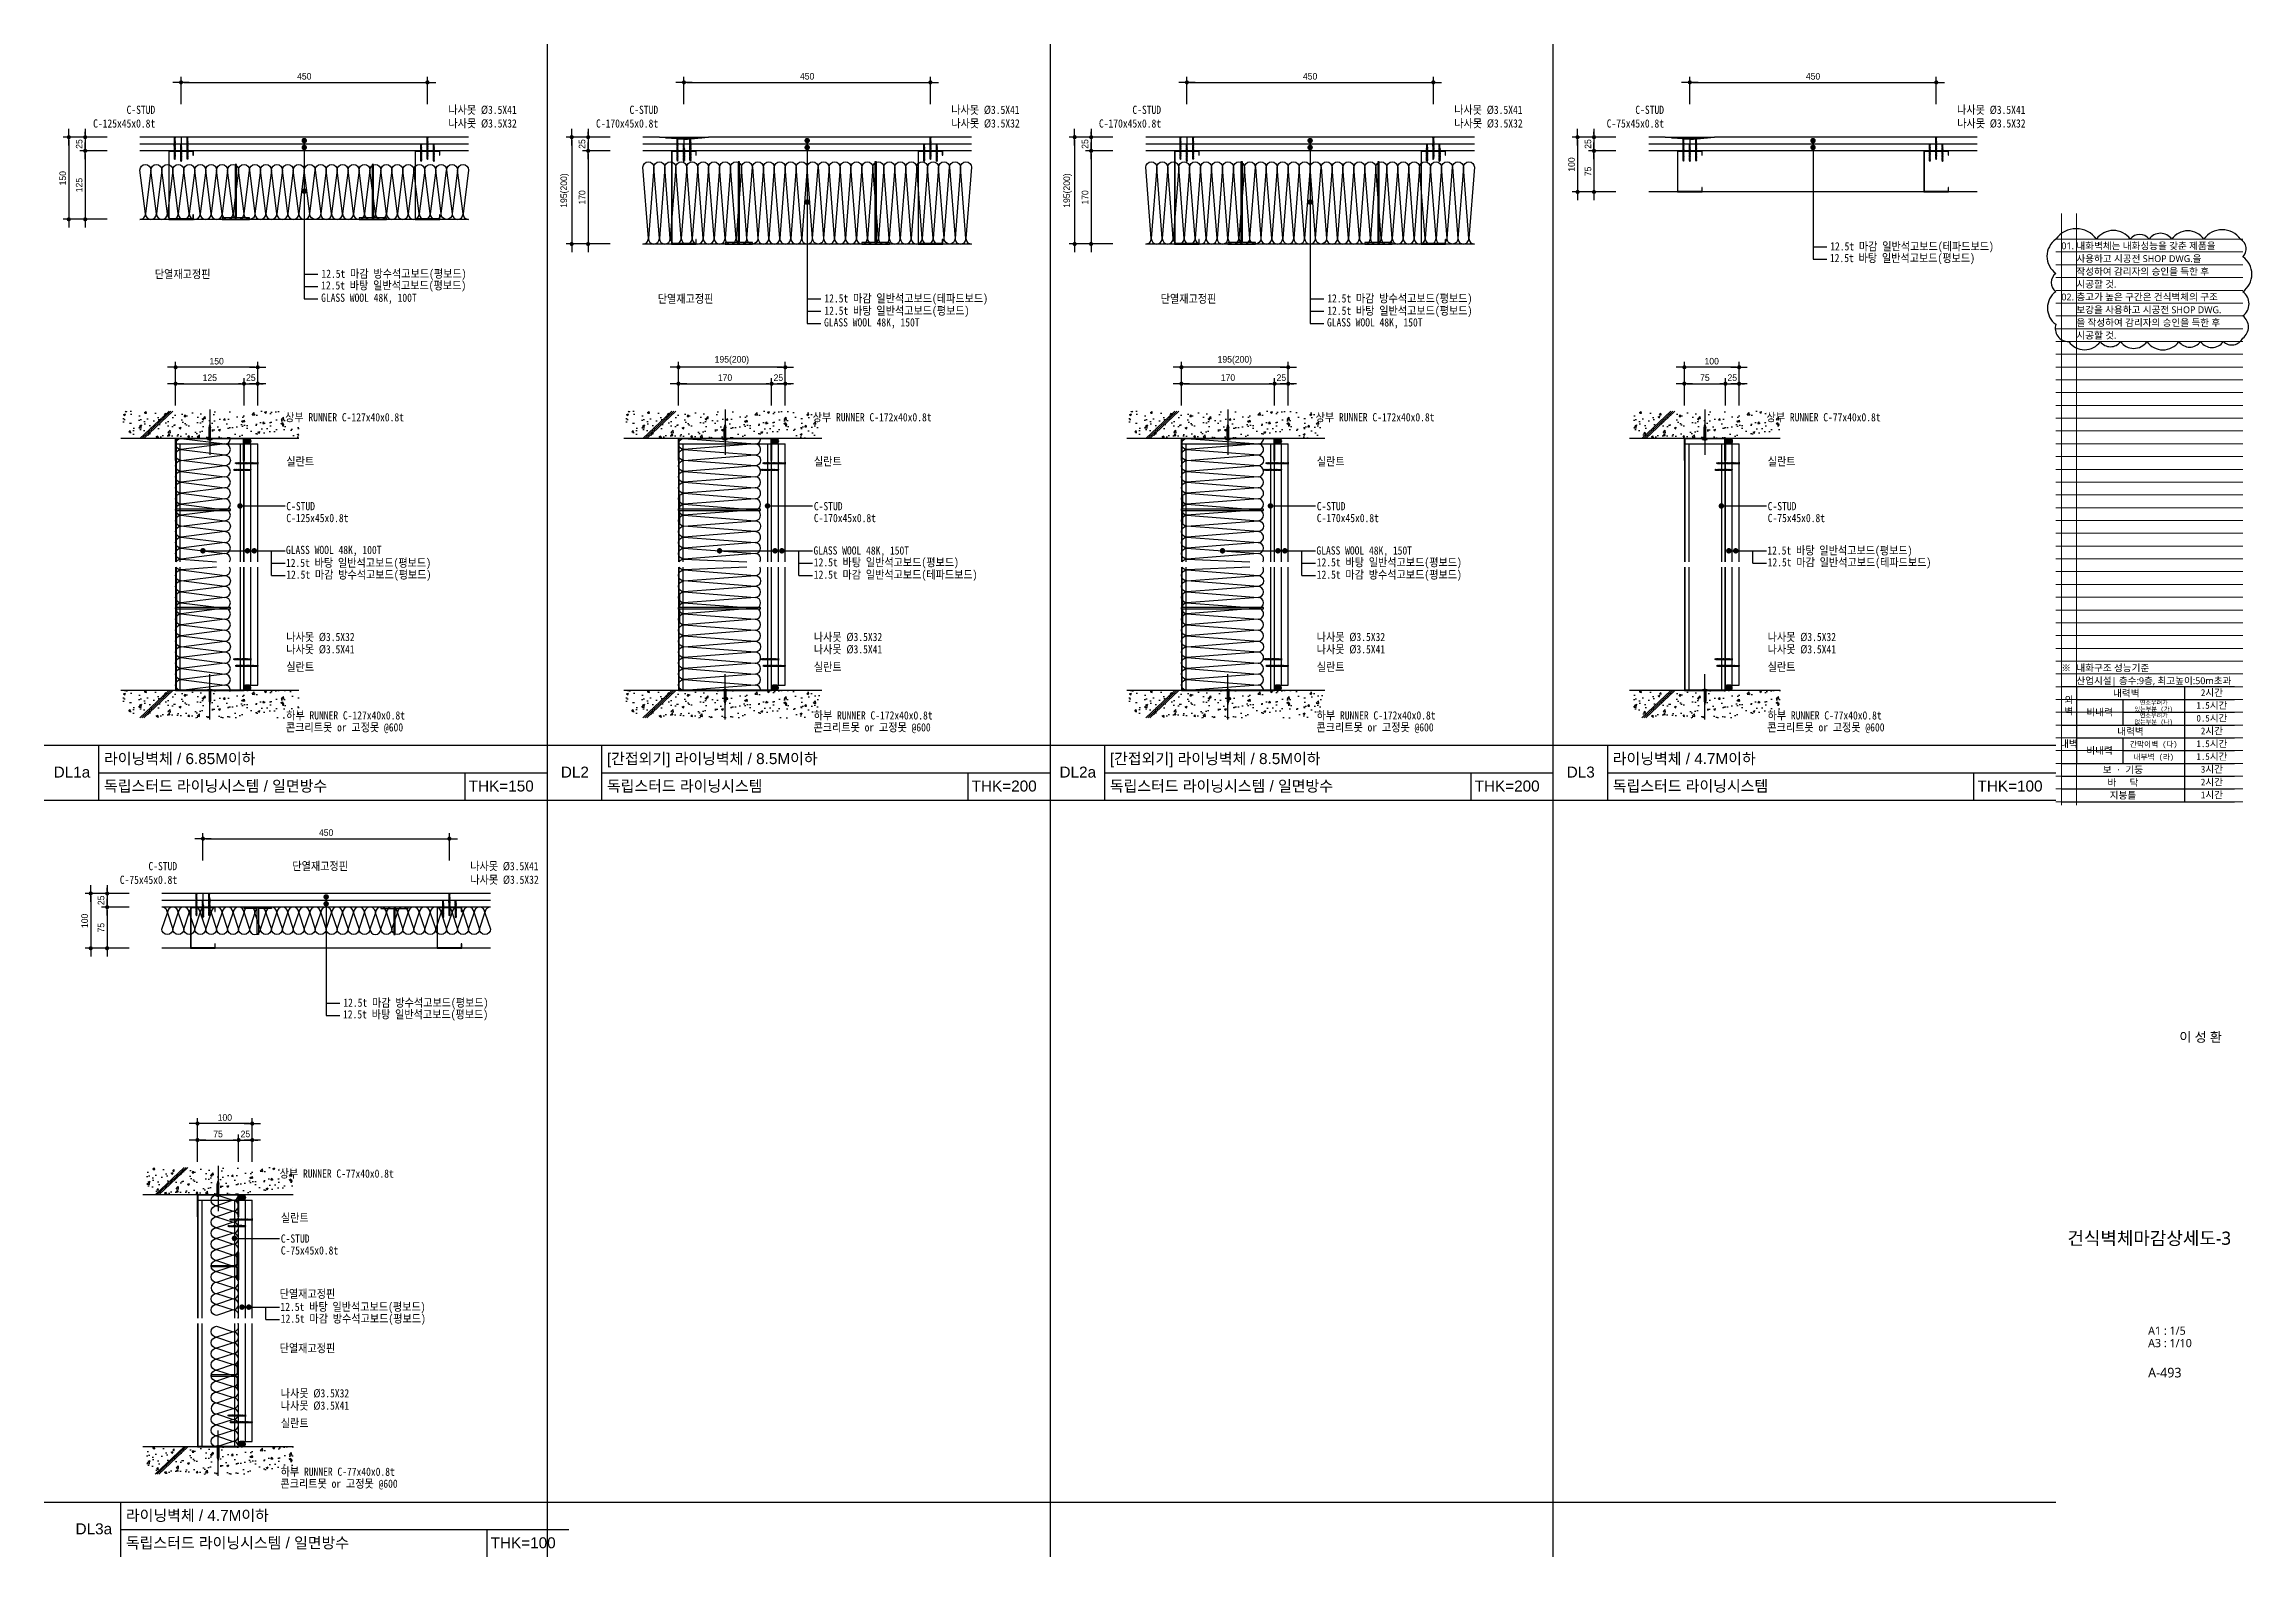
# Model space of a CAD drawing. Header units: millimetres. Extents: x 104 to 12536, y 73 to 2865.
# Drawn here: x 8504 to 12536, y 105 to 2865 of the extents above; entities that cross this region are included whole.
import ezdxf
from ezdxf.enums import TextEntityAlignment as Align

# ---------------------------------------------------------------- set-up
doc = ezdxf.new("R2010")
doc.units = ezdxf.units.MM
doc.header["$LTSCALE"] = 5
doc.linetypes.add('CEN', pattern=[62, 60, -1, 0, -1])
for name, color, linetype in [('2', 7, 'Continuous'), ('CEN', 1, 'CEN'), ('CHAN', 3, 'Continuous'), ('CONC', 2, 'Continuous'), ('ele', 8, 'Continuous'), ('FIN', 6, 'Continuous'), ('formline', 6, 'Continuous'), ('GB', 7, 'Continuous'), ('HAT', 8, 'Continuous'), ('HAT-CON', 8, 'Continuous'), ('INSUL', 8, 'Continuous'), ('ITXT', 5, 'Continuous'), ('PIN', 4, 'Continuous'), ('RXDIM', 7, 'Continuous'), ('SCREW2', 8, 'Continuous'), ('TEXT', 7, 'Continuous'), ('WALL', 3, 'Continuous')]:
    doc.layers.add(name, color=color, linetype=linetype)
for name, color, linetype, lineweight in [('A-BORD-TEXT', 3, 'Continuous', 25), ('A-XXXX-TXT2', 3, 'Continuous', 25), ('REV-202205', 20, 'Continuous', 25)]:
    doc.layers.add(name, color=color, linetype=linetype, lineweight=lineweight)
doc.layers.add('A-XXXX-NPLT', color=144, linetype='Continuous', lineweight=15, plot=False)
doc.styles.add('CGS', font='')
doc.styles.add('HANGUL', font='swissel.ttf', dxfattribs={"height": 39.575204})
doc.styles.add('RXHS', font='')
doc.styles.add('돋움체', font='')
doc.styles.add('맑은 고딕', font='malgun.ttf')
doc.styles.add('맑은고딕', font='malgun.ttf')
doc.styles.get('CGS').set_extended_font_data('Dotum')
doc.styles.get('RXHS').set_extended_font_data('DotumChe')
doc.styles.get('돋움체').set_extended_font_data('DotumChe')
doc.dimstyles.new('NDIM', dxfattribs={"dimscale": 5, "dimtxt": 2.4, "dimasz": 1, "dimexe": 2, "dimexo": 2, "dimgap": 1, "dimtad": 1, "dimtoh": 1, "dimdec": 0, "dimzin": 0, "dimdsep": 46, "dimtxsty": 'CGS', "dimblk1": 'DOTK', "dimblk2": 'DOTK', "dimsah": 1, "dimcen": 3, "dimclrt": 3, "dimadec": 0, "dimazin": 0, "dimtfac": 1.25, "dimtdec": 0, "dimtix": 1, "dimtmove": 2, "dimatfit": 3, "dimldrblk": 'DOTK', "dimfxl": 1, "dimtolj": 1, "dimtzin": 0, "dimarcsym": 0})

msp = doc.modelspace()

# ---------------------------------------------------------------- texts
at = {"layer": '2', "color": 7, "linetype": 'Continuous', "style": 'HANGUL'}
for s, p in [('DL1a', (8555.26, 1526.88)), ('DL2', (9473.7, 1526.88)), ('DL2a', (10392.14, 1526.88)), ('DL3', (11310.58, 1526.88)), ('DL3a', (8595.26, 145.62))]:
    msp.add_text(s, height=20, dxfattribs=at).set_placement(p, align=Align.CENTER)
at = {"layer": 'A-BORD-TEXT', "style": '맑은고딕'}
msp.add_text('이 성 환', height=17.5, dxfattribs=at).set_placement((12481.43, 1044.61), align=Align.RIGHT)
msp.add_text('건식벽체마감상세도-3', height=24, dxfattribs=at).set_placement((12348.87, 686.12), align=Align.MIDDLE_CENTER)
for s, height, p in [('A1 : 1/5', 15, (12346.73, 509.84)), ('A3 : 1/10', 15, (12346.73, 487.17)), ('A-493', 17.5, (12346.73, 431.99))]:
    msp.add_text(s, height=height, dxfattribs=at).set_placement(p)
at = {"layer": 'TEXT', "style": 'RXHS', "width": 0.9}
for s, p in [('C-STUD', (8707.33, 2738.24)), ('C-STUD', (9625.77, 2738.24)), ('C-STUD', (10544.21, 2738.24)), ('C-STUD', (11462.65, 2738.24)), ('C-125x45x0.8t', (8707.33, 2713.27)), ('C-170x45x0.8t', (9625.77, 2713.27)), ('C-170x45x0.8t', (10544.21, 2713.27)), ('C-75x45x0.8t', (11462.65, 2713.27)), ('단열재고정핀', (8808.28, 2438.24)), ('단열재고정핀', (9726.72, 2393.24)), ('단열재고정핀', (10645.16, 2393.24)), ('C-STUD', (8747.33, 1357.74)), ('C-75x45x0.8t', (8747.33, 1332.77))]:
    msp.add_text(s, height=15, dxfattribs=at).set_placement(p, align=Align.RIGHT)
for s, p in [('나사못 Ø3.5X41', (9242.6, 2738.2)), ('나사못 Ø3.5X41', (10161.03, 2738.2)), ('나사못 Ø3.5X41', (11079.47, 2738.2)), ('나사못 Ø3.5X41', (11997.91, 2738.2)), ('나사못 Ø3.5X32', (9242.78, 2713.4)), ('나사못 Ø3.5X32', (10161.22, 2713.4)), ('나사못 Ø3.5X32', (11079.66, 2713.4)), ('나사못 Ø3.5X32', (11998.09, 2713.4)), ('12.5t 마감 일반석고보드(테파드보드)', (11766.18, 2489.03)), ('12.5t 바탕 일반석고보드(평보드)', (11765.63, 2467.72)), ('12.5t 바탕 일반석고보드(평보드)', (9010.31, 2417.72)), ('12.5t 마감 방수석고보드(평보드)', (9010.87, 2439.03)), ('GLASS WOOL 48K, 100T', (9010.32, 2395.22)), ('12.5t 마감 일반석고보드(테파드보드)', (9929.31, 2394.03)), ('12.5t 바탕 일반석고보드(평보드)', (9929.31, 2371.53)), ('12.5t 마감 방수석고보드(평보드)', (10847.74, 2394.03)), ('12.5t 바탕 일반석고보드(평보드)', (10847.74, 2371.53)), ('GLASS WOOL 48K, 150T', (9928.75, 2350.22)), ('GLASS WOOL 48K, 150T', (10847.19, 2350.22)), ('상부 RUNNER C-127x40x0.8t', (8944.52, 2177.05)), ('상부 RUNNER C-172x40x0.8t', (9907.96, 2177.05)), ('상부 RUNNER C-172x40x0.8t', (10826.4, 2177.05)), ('상부 RUNNER C-77x40x0.8t', (11649.84, 2177.05)), ('실란트', (8946.73, 2096.28)), ('실란트', (9910.16, 2096.28)), ('실란트', (10828.6, 2096.28)), ('실란트', (11652.04, 2096.28)), ('C-STUD', (8946.73, 2014.74)), ('C-STUD', (9910.16, 2014.74)), ('C-STUD', (10828.6, 2014.74)), ('C-STUD', (11652.04, 2014.74)), ('C-125x45x0.8t', (8946.73, 1993.1)), ('C-170x45x0.8t', (9910.16, 1993.1)), ('C-170x45x0.8t', (10828.6, 1993.1)), ('C-75x45x0.8t', (11652.04, 1993.1)), ('GLASS WOOL 48K, 100T', (8946.07, 1934.85)), ('GLASS WOOL 48K, 150T', (9909.5, 1933.85)), ('GLASS WOOL 48K, 150T', (10827.94, 1933.85)), ('12.5t 바탕 일반석고보드(평보드)', (11651.38, 1933.85)), ('12.5t 바탕 일반석고보드(평보드)', (8946.07, 1911.35)), ('12.5t 마감 방수석고보드(평보드)', (8946.62, 1889.83)), ('12.5t 바탕 일반석고보드(평보드)', (9910.06, 1912.33)), ('12.5t 마감 일반석고보드(테파드보드)', (9910.06, 1889.83)), ('12.5t 바탕 일반석고보드(평보드)', (10828.5, 1912.33)), ('12.5t 마감 방수석고보드(평보드)', (10828.5, 1889.83)), ('12.5t 마감 일반석고보드(테파드보드)', (11651.93, 1912.33)), ('나사못 Ø3.5X32', (8946.62, 1776.03)), ('나사못 Ø3.5X32', (9910.06, 1776.03)), ('나사못 Ø3.5X32', (10828.5, 1776.03)), ('나사못 Ø3.5X32', (11651.93, 1776.03)), ('실란트', (8946.62, 1721.38)), ('나사못 Ø3.5X41', (8946.62, 1753.53)), ('실란트', (9910.06, 1721.38)), ('나사못 Ø3.5X41', (9910.06, 1753.53)), ('실란트', (10828.5, 1721.38)), ('나사못 Ø3.5X41', (10828.5, 1753.53)), ('실란트', (11651.93, 1721.38)), ('나사못 Ø3.5X41', (11651.93, 1753.53)), ('콘크리트못 or 고정못 @600', (8945.99, 1611.07)), ('하부 RUNNER C-127x40x0.8t', (8946.43, 1632.85)), ('콘크리트못 or 고정못 @600', (9909.42, 1611.07)), ('하부 RUNNER C-172x40x0.8t', (9909.87, 1632.85)), ('콘크리트못 or 고정못 @600', (10827.86, 1611.07)), ('하부 RUNNER C-172x40x0.8t', (10828.31, 1632.85)), ('콘크리트못 or 고정못 @600', (11651.3, 1611.07)), ('하부 RUNNER C-77x40x0.8t', (11651.75, 1632.85)), ('나사못 Ø3.5X41', (9282.6, 1357.7)), ('나사못 Ø3.5X32', (9282.78, 1332.9)), ('12.5t 바탕 일반석고보드(평보드)', (9050.31, 1087.22)), ('12.5t 마감 방수석고보드(평보드)', (9050.87, 1108.53)), ('상부 RUNNER C-77x40x0.8t', (8934.52, 796.55)), ('실란트', (8936.73, 715.78)), ('C-STUD', (8936.73, 677.9)), ('C-75x45x0.8t', (8936.73, 656.27)), ('12.5t 바탕 일반석고보드(평보드)', (8936.07, 553.35)), ('12.5t 마감 방수석고보드(평보드)', (8936.62, 531.83)), ('나사못 Ø3.5X32', (8936.62, 395.53)), ('나사못 Ø3.5X41', (8936.62, 373.03)), ('실란트', (8936.62, 340.88)), ('콘크리트못 or 고정못 @600', (8935.99, 230.57)), ('하부 RUNNER C-77x40x0.8t', (8936.43, 252.35))]:
    msp.add_text(s, height=15, dxfattribs=at).set_placement(p)
at = {"layer": 'TEXT', "color": 3, "style": 'HANGUL'}
for s, p in [('라이닝벽체 / 6.85M이하', (8613.8, 1551.4)), ('[간접외기] 라이닝벽체 / 8.5M이하', (9532.24, 1551.4)), ('[간접외기] 라이닝벽체 / 8.5M이하', (10450.68, 1551.4)), ('라이닝벽체 / 4.7M이하', (11369.12, 1551.4)), ('독립스터드 라이닝시스템 / 일면방수', (8613.8, 1501.4)), ('THK=150', (9279.83, 1501.4)), ('독립스터드 라이닝시스템', (9532.24, 1501.4)), ('THK=200', (10198.27, 1501.4)), ('독립스터드 라이닝시스템 / 일면방수', (10450.68, 1501.4)), ('THK=200', (11116.71, 1501.4)), ('독립스터드 라이닝시스템', (11369.12, 1501.4)), ('THK=100', (12035.14, 1501.4)), ('라이닝벽체 / 4.7M이하', (8653.8, 170.14)), ('독립스터드 라이닝시스템 / 일면방수', (8653.8, 120.14)), ('THK=100', (9319.83, 120.14))]:
    msp.add_text(s, height=20, dxfattribs=at).set_placement(p)
at = {"layer": 'TEXT', "style": 'RXHS', "width": 0.9}
msp.add_text('단열재고정핀', height=15, rotation=360, dxfattribs=at).set_placement((8957.8, 1365.26), align=Align.MIDDLE_LEFT)
for p in [(8934.5, 584.45), (8934.5, 485.26)]:
    msp.add_text('단열재고정핀', height=15, dxfattribs=at).set_placement(p, align=Align.MIDDLE_LEFT)

# ---------------------------------------------------------------- blocks, each defined once
blk = doc.blocks.new('A$C3B9F511A')
at = {"layer": 'CEN'}
blk.add_line((4.1, -27.6), (4.1, 55.1), dxfattribs=at)
at = {"layer": 'SCREW2'}
for p, q in [((0, 27.1), (8.2, 27.1)), ((0, 27.1), (0, 26.1)), ((0, 26.1), (8.2, 26.1)), ((2.4, 27.6), (2.4, 27.1)), ((2.4, 27.6), (5.8, 27.6)), ((2.7, 25.1), (2.7, 5.8)), ((2.7, 5.8), (4.1, 0)), ((4.1, 0), (5.6, 5.8)), ((5.6, 25.1), (5.6, 5.8)), ((5.8, 27.6), (5.8, 27.1)), ((8.2, 27.1), (8.2, 26.1))]:
    blk.add_line(p, q, dxfattribs=at)
blk.add_lwpolyline([(4.1, 0), (4.6, 5.3, -0.255479), (5.6, 5.8, -0.15073)], format="xyb", dxfattribs=at)
for centre, major_axis, ratio, start_param, end_param in [((0.1, 25.1), (-2.6, 0.01), 0.375814, 3.166741, 4.737538), ((1, 25.1), (-2.42, 0.09), 0.428989, 3.232453, 4.416556)]:
    blk.add_ellipse(centre, major_axis=major_axis, ratio=ratio, start_param=start_param, end_param=end_param, dxfattribs=at)
at = {"layer": 'SCREW2', "extrusion": (0, 0, -1)}
for centre, major_axis, ratio, start_param, end_param in [((7.2, 25.1), (2.42, 0.09), 0.428989, 3.232453, 4.416556), ((8.2, 25.1), (2.6, 0.01), 0.375814, 3.166741, 4.737538)]:
    blk.add_ellipse(centre, major_axis=major_axis, ratio=ratio, start_param=start_param, end_param=end_param, dxfattribs=at)
blk = doc.blocks.new('나사못41')
at = {"layer": 'SCREW2'}
for p, q in [((1.6, 41), (1, 39.4)), ((1.6, 39.9), (1.6, 41)), ((2.3, 39.5), (1.6, 41)), ((2.2, 39.2), (0.6, 38.7)), ((0.6, 38.7), (0.9, 39.1)), ((0.6, 37.9), (0.9, 38.3)), ((2.3, 38.3), (0.6, 37.9)), ((2.3, 37.5), (0.6, 37)), ((0.6, 37), (0.9, 37.4)), ((2.2, 36.6), (0.6, 36.2)), ((0.6, 36.2), (0.9, 36.6)), ((2.2, 35.8), (0.6, 35.3)), ((0.6, 35.3), (0.9, 35.7)), ((0.6, 34.5), (0.9, 34.9)), ((2.3, 34.9), (0.6, 34.5)), ((2.3, 34.1), (0.6, 33.7)), ((0.6, 33.7), (0.9, 34)), ((0.6, 32.8), (0.9, 33.2)), ((2.2, 33.2), (0.6, 32.8)), ((2.2, 32.4), (0.6, 32)), ((0.6, 32), (0.9, 32.3)), ((2.3, 31.5), (0.6, 31.1)), ((0.6, 31.1), (0.9, 31.5)), ((2.3, 30.7), (0.6, 30.3)), ((0.6, 30.3), (0.9, 30.6)), ((2.3, 29.8), (0.6, 29.4)), ((0.6, 29.4), (0.9, 29.8)), ((0.6, 28.6), (0.9, 29)), ((2.3, 29), (0.6, 28.6)), ((2.3, 28.2), (0.6, 27.7)), ((0.6, 27.7), (0.9, 28.1)), ((0.6, 26.9), (0.9, 27.3)), ((2.3, 27.3), (0.6, 26.9)), ((2.3, 26.5), (0.6, 26)), ((0.6, 26), (0.9, 26.4)), ((0.6, 25.2), (0.9, 25.6)), ((2.3, 25.6), (0.6, 25.2)), ((2.3, 24.8), (0.6, 24.3)), ((0.6, 24.3), (0.9, 24.7)), ((0.6, 23.5), (0.9, 23.9)), ((2.3, 23.9), (0.6, 23.5)), ((2.3, 23.1), (0.6, 22.6)), ((0.6, 22.6), (0.9, 23)), ((2.3, 22.2), (0.6, 21.8)), ((0.6, 21.8), (0.9, 22.2)), ((2.3, 21.4), (0.6, 20.9)), ((0.6, 20.9), (0.9, 21.3)), ((2.3, 20.5), (0.6, 20.1)), ((0.6, 20.1), (0.9, 20.5)), ((2.3, 19.7), (0.6, 19.2)), ((0.6, 19.2), (0.9, 19.6)), ((2.3, 18.8), (0.6, 18.4)), ((0.6, 18.4), (0.9, 18.8)), ((2.3, 18), (0.6, 17.6)), ((0.6, 17.6), (0.9, 17.9)), ((0.6, 16.7), (0.9, 17.1)), ((2.3, 17.1), (0.6, 16.7)), ((2.3, 16.3), (0.6, 15.9)), ((0.6, 15.9), (0.9, 16.2)), ((0.6, 15), (0.9, 15.4)), ((2.3, 15.4), (0.6, 15)), ((2.3, 14.6), (0.6, 14.2)), ((0.6, 14.2), (0.9, 14.5)), ((0.6, 13.3), (0.9, 13.7)), ((2.3, 13.7), (0.6, 13.3)), ((0.6, 12.5), (0.9, 12.9)), ((2.3, 12.9), (0.6, 12.5)), ((2.3, 12.1), (0.6, 11.6)), ((0.6, 11.6), (0.9, 12)), ((2.3, 11.2), (0.6, 10.8)), ((0.6, 10.8), (0.9, 11.2)), ((2.3, 10.4), (0.6, 9.9)), ((0.6, 9.9), (0.9, 10.3)), ((2.3, 9.5), (0.6, 9.1)), ((0.6, 9.1), (0.9, 9.5)), ((2.3, 8.7), (0.6, 8.3)), ((0.6, 8.3), (0.9, 8.7)), ((2.3, 7.9), (0.6, 7.5)), ((0.6, 7.5), (0.9, 7.8)), ((2.3, 7.1), (0.6, 6.6)), ((0.6, 6.6), (0.9, 7)), ((2.5, 39.6), (0.9, 39.1)), ((0.9, 38.8), (0.9, 38.3)), ((2.5, 38.7), (0.9, 38.3)), ((0.9, 38), (0.9, 37.4)), ((2.5, 37.9), (0.9, 37.4)), ((0.9, 37.1), (0.9, 36.6)), ((2.5, 37), (0.9, 36.6)), ((0.9, 36.3), (0.9, 35.7)), ((2.5, 36.2), (0.9, 35.7)), ((0.9, 35.4), (0.9, 34.9)), ((2.5, 35.3), (0.9, 34.9)), ((0.9, 34.6), (0.9, 34)), ((2.5, 34.5), (0.9, 34)), ((0.9, 33.7), (0.9, 33.2)), ((2.5, 33.6), (0.9, 33.2)), ((0.9, 32.9), (0.9, 32.3)), ((2.5, 32.8), (0.9, 32.3)), ((0.9, 32), (0.9, 31.5)), ((2.5, 31.9), (0.9, 31.5)), ((0.9, 31.2), (0.9, 30.6)), ((2.5, 31.1), (0.9, 30.6)), ((0.9, 30.3), (0.9, 29.8)), ((2.5, 30.2), (0.9, 29.8)), ((0.9, 29.5), (0.9, 29)), ((2.5, 29.4), (0.9, 29)), ((0.9, 28.6), (0.9, 28.1)), ((2.5, 28.5), (0.9, 28.1)), ((0.9, 27.8), (0.9, 27.3)), ((2.5, 27.7), (0.9, 27.3)), ((0.9, 27), (0.9, 26.4)), ((2.5, 26.8), (0.9, 26.4)), ((0.9, 26.1), (0.9, 25.6)), ((2.5, 26), (0.9, 25.6)), ((0.9, 25.3), (0.9, 24.7)), ((2.5, 25.1), (0.9, 24.7)), ((0.9, 24.4), (0.9, 23.9)), ((2.5, 24.3), (0.9, 23.9)), ((0.9, 23.6), (0.9, 23)), ((2.5, 23.5), (0.9, 23)), ((0.9, 22.7), (0.9, 22.2)), ((2.5, 22.6), (0.9, 22.2)), ((0.9, 21.9), (0.9, 21.3)), ((2.5, 21.8), (0.9, 21.3)), ((0.9, 21), (0.9, 20.5)), ((2.5, 20.9), (0.9, 20.5)), ((0.9, 20.2), (0.9, 19.6)), ((2.5, 20.1), (0.9, 19.6)), ((0.9, 19.3), (0.9, 18.8)), ((2.5, 19.2), (0.9, 18.8)), ((0.9, 18.5), (0.9, 17.9)), ((0.9, 18.5), (0.9, 17.9)), ((2.5, 18.4), (0.9, 17.9)), ((0.9, 17.6), (0.9, 17.1)), ((2.5, 17.5), (0.9, 17.1)), ((0.9, 16.8), (0.9, 16.2)), ((2.5, 16.7), (0.9, 16.2)), ((0.9, 15.9), (0.9, 15.4)), ((2.5, 15.8), (0.9, 15.4)), ((0.9, 15.1), (0.9, 14.5)), ((2.5, 15), (0.9, 14.5)), ((0.9, 14.2), (0.9, 13.7)), ((2.5, 14.1), (0.9, 13.7)), ((0.9, 13.4), (0.9, 12.9)), ((2.6, 13.3), (0.9, 12.9)), ((0.9, 12.5), (0.9, 12)), ((2.5, 12.4), (0.9, 12)), ((0.9, 11.7), (0.9, 10.3)), ((2.6, 11.6), (0.9, 11.2)), ((2.6, 10.8), (0.9, 10.3)), ((0.9, 10), (0.9, 9.5)), ((2.6, 9.9), (0.9, 9.5)), ((0.9, 9.2), (0.9, 8.7)), ((2.6, 9.1), (0.9, 8.7)), ((0.9, 8.4), (0.9, 7.8)), ((2.6, 8.3), (0.9, 7.8)), ((0.9, 7.5), (0.9, 7)), ((2.6, 7.4), (0.9, 7)), ((0.9, 6.7), (0.9, 1.2)), ((1, 39.4), (1.6, 39.9)), ((1, 39.4), (1, 39.1)), ((1.5, 0.5), (1.5, 0.7)), ((1.6, 0.7), (1.6, 0.7)), ((1.6, 0.5), (1.6, 0.7)), ((2.1, 0), (3.2, 0)), ((2.2, 39.2), (2.5, 39.6)), ((2.2, 39.2), (2.2, 38.6)), ((2.2, 38.3), (2.2, 37.8)), ((2.2, 37.5), (2.2, 36.9)), ((2.2, 36.6), (2.5, 37)), ((2.2, 36.6), (2.2, 36.1)), ((2.2, 35.8), (2.5, 36.2)), ((2.2, 35.8), (2.2, 35.2)), ((2.2, 34.9), (2.2, 34.4)), ((2.2, 34.1), (2.2, 33.5)), ((2.2, 33.2), (2.5, 33.6)), ((2.2, 33.2), (2.2, 32.7)), ((2.2, 32.4), (2.5, 32.8)), ((2.2, 32.4), (2.2, 31.8)), ((2.2, 31.5), (2.2, 31)), ((2.2, 30.7), (2.2, 30.2)), ((2.2, 29.8), (2.2, 29.3)), ((2.2, 29), (2.2, 28.5)), ((2.2, 28.1), (2.2, 27.6)), ((2.2, 27.3), (2.2, 26.8)), ((2.2, 26.5), (2.2, 25.9)), ((2.2, 25.6), (2.2, 25.1)), ((2.2, 24.8), (2.2, 24.2)), ((2.2, 23.9), (2.2, 23.4)), ((2.2, 23.1), (2.2, 20.5)), ((2.2, 21.4), (2.2, 20.8)), ((2.2, 20.5), (2.2, 20)), ((2.2, 19.7), (2.2, 19.1)), ((2.2, 18.8), (2.2, 18.3)), ((2.2, 18), (2.2, 17.4)), ((2.2, 17.1), (2.2, 16.6)), ((2.2, 11.2), (2.2, 10.7)), ((2.2, 10.4), (2.2, 9.8)), ((2.2, 9.5), (2.2, 9)), ((2.2, 8.7), (2.2, 8.2)), ((2.2, 7.9), (2.2, 7.4)), ((2.2, 7.1), (2.2, 1.2)), ((2.3, 38.3), (2.5, 38.7)), ((2.3, 37.5), (2.5, 37.9)), ((2.3, 34.9), (2.5, 35.3)), ((2.3, 34.1), (2.5, 34.5)), ((2.3, 31.5), (2.5, 31.9)), ((2.3, 30.7), (2.5, 31.1)), ((2.3, 29.8), (2.5, 30.2)), ((2.3, 29), (2.5, 29.4)), ((2.3, 28.2), (2.5, 28.5)), ((2.3, 27.3), (2.5, 27.7)), ((2.3, 26.5), (2.5, 26.8)), ((2.3, 25.6), (2.5, 26)), ((2.3, 24.8), (2.5, 25.1)), ((2.3, 23.9), (2.5, 24.3)), ((2.3, 23.1), (2.5, 23.5)), ((2.3, 22.2), (2.5, 22.6)), ((2.3, 21.4), (2.5, 21.8)), ((2.3, 20.5), (2.5, 20.9)), ((2.3, 19.7), (2.5, 20.1)), ((2.3, 18.8), (2.5, 19.2)), ((2.3, 18), (2.5, 18.4)), ((2.3, 17.1), (2.5, 17.5)), ((2.3, 16.3), (2.5, 16.7)), ((2.3, 16.3), (2.3, 15.7)), ((2.3, 15.4), (2.5, 15.8)), ((2.3, 15.4), (2.3, 14.9)), ((2.3, 14.6), (2.5, 15)), ((2.3, 14.6), (2.3, 14.1)), ((2.3, 13.7), (2.5, 14.1)), ((2.3, 13.7), (2.3, 13.2)), ((2.3, 12.9), (2.6, 13.3)), ((2.3, 12.9), (2.3, 12.4)), ((2.3, 12.1), (2.5, 12.4)), ((2.3, 12.1), (2.3, 11.5)), ((2.3, 11.2), (2.6, 11.6)), ((2.3, 10.4), (2.6, 10.8)), ((2.3, 9.5), (2.6, 9.9)), ((2.3, 8.7), (2.6, 9.1)), ((2.3, 7.9), (2.6, 8.3)), ((2.3, 7.1), (2.6, 7.4)), ((0, 0), (1.1, 0))]:
    blk.add_line(p, q, dxfattribs=at)
for centre, radius, start, end in [((-0.5, 1.4), 1.43, 288.6613, 353.4469), ((1.1, 0.5), 0.473, 267.5265, 0.9138), ((1.6, -2), 2.05, 80.2866, 99.7134), ((1.6, 0.7), 0.033, 90, 180), ((1.6, 0.7), 0.033, 0, 90), ((2.1, 0.5), 0.473, 179.0862, 272.4735), ((3.6, 1.3), 1.4, 185.7298, 251.659)]:
    blk.add_arc(centre, radius, start, end, dxfattribs=at)
blk = doc.blocks.new('나사못32')
at = {"layer": 'SCREW2'}
for p, q in [((0, 0), (1.1, 0)), ((2.2, 30.2), (0.6, 29.7)), ((0.6, 29.7), (0.9, 30.1)), ((0.6, 28.9), (0.9, 29.3)), ((2.2, 29.3), (0.6, 28.9)), ((2.2, 28.5), (0.6, 28)), ((0.6, 28), (0.9, 28.4)), ((2.2, 27.6), (0.6, 27.2)), ((0.6, 27.2), (0.9, 27.6)), ((2.2, 26.8), (0.6, 26.3)), ((0.6, 26.3), (0.9, 26.7)), ((0.6, 25.5), (0.9, 25.9)), ((2.2, 25.9), (0.6, 25.5)), ((2.2, 25.1), (0.6, 24.7)), ((0.6, 24.7), (0.9, 25)), ((0.6, 23.8), (0.9, 24.2)), ((2.2, 24.2), (0.6, 23.8)), ((2.2, 23.4), (0.6, 23)), ((0.6, 23), (0.9, 23.3)), ((2.2, 22.5), (0.6, 22.1)), ((0.6, 22.1), (0.9, 22.5)), ((2.2, 21.7), (0.6, 21.3)), ((0.6, 21.3), (0.9, 21.6)), ((2.3, 20.8), (0.6, 20.4)), ((0.6, 20.4), (0.9, 20.8)), ((0.6, 19.6), (0.9, 20)), ((2.2, 20), (0.6, 19.6)), ((2.2, 19.2), (0.6, 18.7)), ((0.6, 18.7), (0.9, 19.1)), ((0.6, 17.9), (0.9, 18.3)), ((2.3, 18.3), (0.6, 17.9)), ((2.2, 17.5), (0.6, 17)), ((0.6, 17), (0.9, 17.4)), ((2.3, 16.7), (0.6, 16.3)), ((0.6, 16.3), (0.9, 16.7)), ((0.6, 15.5), (0.9, 15.9)), ((2.2, 15.9), (0.6, 15.5)), ((2.3, 15.1), (0.6, 14.6)), ((0.6, 14.6), (0.9, 15)), ((2.3, 14.2), (0.6, 13.8)), ((0.6, 13.8), (0.9, 14.2)), ((2.2, 13.4), (0.6, 12.9)), ((0.6, 12.9), (0.9, 13.3)), ((2.3, 12.5), (0.6, 12.1)), ((0.6, 12.1), (0.9, 12.5)), ((2.3, 11.7), (0.6, 11.2)), ((0.6, 11.2), (0.9, 11.6)), ((0.6, 10.4), (0.9, 10.8)), ((2.3, 10.8), (0.6, 10.4)), ((2.3, 10), (0.7, 9.5)), ((0.7, 9.5), (0.9, 9.9)), ((0.7, 8.7), (0.9, 9.1)), ((2.3, 9.1), (0.7, 8.7)), ((2.3, 8.3), (0.7, 7.9)), ((0.7, 7.9), (0.9, 8.2)), ((2.3, 7.4), (0.7, 7)), ((0.7, 7), (1, 7.4)), ((2.3, 6.6), (0.7, 6.2)), ((0.7, 6.2), (1, 6.5)), ((0.7, 5.3), (1, 5.7)), ((2.3, 5.7), (0.7, 5.3)), ((2.5, 30.6), (0.9, 30.1)), ((0.9, 29.8), (0.9, 29.3)), ((2.5, 29.7), (0.9, 29.3)), ((0.9, 29), (0.9, 28.4)), ((2.5, 28.9), (0.9, 28.4)), ((0.9, 28.1), (0.9, 27.6)), ((2.5, 28), (0.9, 27.6)), ((0.9, 27.3), (0.9, 26.7)), ((2.5, 27.2), (0.9, 26.7)), ((0.9, 26.4), (0.9, 25.9)), ((2.5, 26.3), (0.9, 25.9)), ((0.9, 25.6), (0.9, 25)), ((2.5, 25.5), (0.9, 25)), ((0.9, 24.7), (0.9, 24.2)), ((2.5, 24.6), (0.9, 24.2)), ((0.9, 23.9), (0.9, 23.3)), ((2.5, 23.8), (0.9, 23.3)), ((0.9, 23), (0.9, 22.5)), ((2.5, 22.9), (0.9, 22.5)), ((0.9, 22.2), (0.9, 21.6)), ((2.5, 22.1), (0.9, 21.6)), ((0.9, 21.3), (0.9, 20.8)), ((2.5, 21.2), (0.9, 20.8)), ((0.9, 20.5), (0.9, 20)), ((2.5, 20.4), (0.9, 20)), ((0.9, 19.6), (0.9, 19.1)), ((2.5, 19.5), (0.9, 19.1)), ((0.9, 18.8), (0.9, 18.3)), ((2.5, 18.7), (0.9, 18.3)), ((0.9, 18), (0.9, 17.4)), ((2.5, 17.8), (0.9, 17.4)), ((0.9, 17.5), (0.9, 16.9)), ((0.9, 17.2), (0.9, 16.7)), ((2.5, 17.1), (0.9, 16.7)), ((0.9, 16.4), (0.9, 15.9)), ((2.5, 16.3), (0.9, 15.9)), ((0.9, 15.6), (0.9, 15)), ((2.5, 15.4), (0.9, 15)), ((0.9, 14.7), (0.9, 14.2)), ((2.5, 14.6), (0.9, 14.2)), ((0.9, 13.9), (0.9, 13.3)), ((2.5, 13.7), (0.9, 13.3)), ((0.9, 13), (0.9, 12.5)), ((2.5, 12.9), (0.9, 12.5)), ((0.9, 12.2), (0.9, 11.6)), ((2.5, 12.1), (0.9, 11.6)), ((0.9, 11.3), (0.9, 10.8)), ((2.5, 11.2), (0.9, 10.8)), ((0.9, 10.5), (0.9, 9.9)), ((2.6, 10.4), (0.9, 9.9)), ((0.9, 9.6), (0.9, 9.1)), ((2.6, 9.5), (0.9, 9.1)), ((0.9, 8.8), (0.9, 8.2)), ((2.6, 8.7), (0.9, 8.2)), ((1.6, 32), (1, 30.4)), ((1, 30.4), (1.6, 30.9)), ((1, 30.4), (1, 30.1)), ((1, 7.9), (1, 7.4)), ((2.6, 7.8), (1, 7.4)), ((1, 7.1), (1, 6.5)), ((2.6, 7), (1, 6.5)), ((1, 6.2), (1, 5.7)), ((2.6, 6.1), (1, 5.7)), ((1, 5.4), (1, 1.2)), ((1.6, 30.9), (1.6, 32)), ((2.3, 30.4), (1.6, 32)), ((1.6, 0.5), (1.6, 0.7)), ((1.6, 0.7), (1.6, 0.7)), ((1.7, 0.5), (1.7, 0.7)), ((2.2, 30.2), (2.5, 30.6)), ((2.2, 30.2), (2.2, 29.6)), ((2.2, 29.3), (2.5, 29.7)), ((2.2, 29.3), (2.2, 28.8)), ((2.2, 28.5), (2.5, 28.9)), ((2.2, 28.5), (2.2, 27.9)), ((2.2, 27.6), (2.5, 28)), ((2.2, 27.6), (2.2, 27.1)), ((2.2, 26.8), (2.5, 27.2)), ((2.2, 26.8), (2.2, 26.2)), ((2.2, 25.9), (2.5, 26.3)), ((2.2, 25.9), (2.2, 25.4)), ((2.2, 25.1), (2.5, 25.5)), ((2.2, 25.1), (2.2, 24.5)), ((2.2, 24.2), (2.5, 24.6)), ((2.2, 24.2), (2.2, 23.7)), ((2.2, 23.4), (2.5, 23.8)), ((2.2, 23.4), (2.2, 22.8)), ((2.2, 22.5), (2.5, 22.9)), ((2.2, 22.5), (2.2, 22)), ((2.2, 21.7), (2.5, 22.1)), ((2.2, 21.7), (2.2, 21.2)), ((2.2, 20.8), (2.2, 20.3)), ((2.2, 20), (2.5, 20.4)), ((2.2, 20), (2.2, 19.5)), ((2.2, 19.2), (2.5, 19.5)), ((2.2, 19.1), (2.2, 18.6)), ((2.2, 18.3), (2.2, 17.8)), ((2.2, 17.5), (2.5, 17.8)), ((2.2, 17.5), (2.2, 17)), ((2.2, 16.7), (2.2, 16.5)), ((2.2, 16.7), (2.2, 15.9)), ((2.2, 15.9), (2.5, 16.3)), ((2.2, 15.9), (2.2, 15.4)), ((2.2, 15.1), (2.2, 14.5)), ((2.2, 14.2), (2.2, 13.7)), ((2.2, 13.4), (2.5, 13.7)), ((2.2, 13.4), (2.2, 12.8)), ((2.2, 12.5), (2.2, 12)), ((2.3, 20.8), (2.5, 21.2)), ((2.3, 18.3), (2.5, 18.7)), ((2.3, 16.7), (2.5, 17.1)), ((2.3, 15.1), (2.5, 15.4)), ((2.3, 14.2), (2.5, 14.6)), ((2.3, 12.5), (2.5, 12.9)), ((2.3, 11.7), (2.5, 12.1)), ((2.3, 11.7), (2.3, 11.1)), ((2.3, 10.8), (2.5, 11.2)), ((2.3, 10.8), (2.3, 10.3)), ((2.3, 10), (2.6, 10.4)), ((2.3, 10), (2.3, 9.4)), ((2.3, 9.1), (2.6, 9.5)), ((2.3, 9.1), (2.3, 8.6)), ((2.3, 8.3), (2.6, 8.7)), ((2.3, 8.3), (2.3, 7.7)), ((2.3, 7.4), (2.6, 7.8)), ((2.3, 7.4), (2.3, 6.9)), ((2.3, 6.6), (2.6, 7)), ((2.3, 6.6), (2.3, 6.1)), ((2.3, 5.7), (2.6, 6.1)), ((2.3, 5.7), (2.3, 1.2)), ((2.1, 0), (3.2, 0))]:
    blk.add_line(p, q, dxfattribs=at)
for centre, radius, start, end in [((-0.4, 1.3), 1.4, 288.341, 354.2702), ((1.1, 0.5), 0.473, 267.5265, 0.9138), ((1.6, -2), 2.05, 80.2866, 99.7134), ((1.6, 0.7), 0.033, 360, 90), ((1.6, 0.7), 0.033, 90, 180), ((2.1, 0.5), 0.473, 179.0862, 272.4735), ((3.7, 1.3), 1.4, 185.7298, 251.659)]:
    blk.add_arc(centre, radius, start, end, dxfattribs=at)
blk = doc.blocks.new('DOTK')
blk.add_line((-3, 0), (3, 0))
at = {"const_width": 0.75}
blk.add_lwpolyline([(-0.375, 0, 1), (0.375, 0, 1)], format="xyb", close=True, dxfattribs=at)
blk = doc.blocks.new('*D105')
at = {"layer": 'RXDIM', "color": 0, "lineweight": -2, "transparency": 16777216}
for p, q in [((8754.5, 2755.8), (8754.5, 2805.8)), ((8759.5, 2795.8), (9199.5, 2795.8)), ((9204.5, 2755.8), (9204.5, 2805.8))]:
    blk.add_line(p, q, dxfattribs=at)
at = {"layer": 'RXDIM', "color": 0, "lineweight": -2, "transparency": 16777216, "xscale": 5, "yscale": 5, "zscale": 5, "rotation": 180}
blk.add_blockref('DOTK', (8754.5, 2795.8), dxfattribs=at)
at = {"layer": 'RXDIM', "color": 0, "lineweight": -2, "transparency": 16777216, "xscale": 5, "yscale": 5, "zscale": 5}
blk.add_blockref('DOTK', (9204.5, 2795.8), dxfattribs=at)
at = {"layer": 'RXDIM', "color": 3, "transparency": 16777216, "insert": (8979.5, 2806.8), "char_height": 12, "attachment_point": 5, "style": 'CGS'}
blk.add_mtext('\\A1;450', dxfattribs=at)
blk = doc.blocks.new('*D106')
at = {"layer": 'RXDIM', "color": 0, "lineweight": -2, "transparency": 16777216}
for p, q in [((8579.5, 2700.8), (8579.5, 2705.8)), ((8619.5, 2695.8), (8569.5, 2695.8)), ((8619.5, 2670.8), (8569.5, 2670.8)), ((8579.5, 2695.8), (8579.5, 2670.8)), ((8579.5, 2665.8), (8579.5, 2660.8))]:
    blk.add_line(p, q, dxfattribs=at)
at = {"layer": 'RXDIM', "color": 0, "lineweight": -2, "transparency": 16777216, "xscale": 5, "yscale": 5, "zscale": 5}
for p, rotation in [((8579.5, 2695.8), 270), ((8579.5, 2670.8), 90)]:
    blk.add_blockref('DOTK', p, dxfattribs=dict(at, rotation=rotation))
at = {"layer": 'RXDIM', "color": 3, "transparency": 16777216, "insert": (8568.5, 2683.3), "char_height": 12, "attachment_point": 5, "rotation": 90, "style": 'CGS'}
blk.add_mtext('\\A1;25', dxfattribs=at)
blk = doc.blocks.new('*D107')
at = {"layer": 'RXDIM', "color": 0, "lineweight": -2, "transparency": 16777216}
for p, q in [((8619.5, 2670.8), (8569.5, 2670.8)), ((8579.5, 2665.8), (8579.5, 2550.8)), ((8619.5, 2545.8), (8569.5, 2545.8))]:
    blk.add_line(p, q, dxfattribs=at)
at = {"layer": 'RXDIM', "color": 0, "lineweight": -2, "transparency": 16777216, "xscale": 5, "yscale": 5, "zscale": 5}
for p, rotation in [((8579.5, 2670.8), 90), ((8579.5, 2545.8), 270)]:
    blk.add_blockref('DOTK', p, dxfattribs=dict(at, rotation=rotation))
at = {"layer": 'RXDIM', "color": 3, "transparency": 16777216, "insert": (8568.5, 2608.3), "char_height": 12, "attachment_point": 5, "rotation": 90, "style": 'CGS'}
blk.add_mtext('\\A1;125', dxfattribs=at)
blk = doc.blocks.new('*D108')
at = {"layer": 'RXDIM', "color": 0, "lineweight": -2, "transparency": 16777216}
for p, q in [((8619.5, 2695.8), (8539.5, 2695.8)), ((8549.5, 2690.8), (8549.5, 2550.8)), ((8619.5, 2545.8), (8539.5, 2545.8))]:
    blk.add_line(p, q, dxfattribs=at)
at = {"layer": 'RXDIM', "color": 0, "lineweight": -2, "transparency": 16777216, "xscale": 5, "yscale": 5, "zscale": 5}
for p, rotation in [((8549.5, 2695.8), 90), ((8549.5, 2545.8), 270)]:
    blk.add_blockref('DOTK', p, dxfattribs=dict(at, rotation=rotation))
at = {"layer": 'RXDIM', "color": 3, "transparency": 16777216, "insert": (8538.5, 2620.8), "char_height": 12, "attachment_point": 5, "rotation": 90, "style": 'CGS'}
blk.add_mtext('\\A1;150', dxfattribs=at)
blk = doc.blocks.new('*D109')
at = {"layer": 'RXDIM', "color": 0, "lineweight": -2, "transparency": 16777216}
for p, q in [((8744.5, 2205.8), (8744.5, 2255.8)), ((8749.5, 2245.8), (8864.5, 2245.8)), ((8869.5, 2205.8), (8869.5, 2255.8))]:
    blk.add_line(p, q, dxfattribs=at)
at = {"layer": 'RXDIM', "color": 0, "lineweight": -2, "transparency": 16777216, "xscale": 5, "yscale": 5, "zscale": 5, "rotation": 180}
blk.add_blockref('DOTK', (8744.5, 2245.8), dxfattribs=at)
at = {"layer": 'RXDIM', "color": 0, "lineweight": -2, "transparency": 16777216, "xscale": 5, "yscale": 5, "zscale": 5}
blk.add_blockref('DOTK', (8869.5, 2245.8), dxfattribs=at)
at = {"layer": 'RXDIM', "color": 3, "transparency": 16777216, "insert": (8807, 2256.8), "char_height": 12, "attachment_point": 5, "style": 'CGS'}
blk.add_mtext('\\A1;125', dxfattribs=at)
blk = doc.blocks.new('*D110')
at = {"layer": 'RXDIM', "color": 0, "lineweight": -2, "transparency": 16777216}
for p, q in [((8864.5, 2245.8), (8859.5, 2245.8)), ((8869.5, 2205.8), (8869.5, 2255.8)), ((8869.5, 2245.8), (8894.5, 2245.8)), ((8894.5, 2205.8), (8894.5, 2255.8)), ((8899.5, 2245.8), (8904.5, 2245.8))]:
    blk.add_line(p, q, dxfattribs=at)
at = {"layer": 'RXDIM', "color": 0, "lineweight": -2, "transparency": 16777216, "xscale": 5, "yscale": 5, "zscale": 5}
blk.add_blockref('DOTK', (8869.5, 2245.8), dxfattribs=at)
at = {"layer": 'RXDIM', "color": 0, "lineweight": -2, "transparency": 16777216, "xscale": 5, "yscale": 5, "zscale": 5, "rotation": 180}
blk.add_blockref('DOTK', (8894.5, 2245.8), dxfattribs=at)
at = {"layer": 'RXDIM', "color": 3, "transparency": 16777216, "insert": (8882, 2256.8), "char_height": 12, "attachment_point": 5, "style": 'CGS'}
blk.add_mtext('\\A1;25', dxfattribs=at)
blk = doc.blocks.new('*D111')
at = {"layer": 'RXDIM', "color": 0, "lineweight": -2, "transparency": 16777216}
for p, q in [((8744.5, 2205.8), (8744.5, 2285.8)), ((8889.5, 2275.8), (8749.5, 2275.8)), ((8894.5, 2205.8), (8894.5, 2285.8))]:
    blk.add_line(p, q, dxfattribs=at)
at = {"layer": 'RXDIM', "color": 0, "lineweight": -2, "transparency": 16777216, "xscale": 5, "yscale": 5, "zscale": 5, "rotation": 180}
blk.add_blockref('DOTK', (8744.5, 2275.8), dxfattribs=at)
at = {"layer": 'RXDIM', "color": 0, "lineweight": -2, "transparency": 16777216, "xscale": 5, "yscale": 5, "zscale": 5}
blk.add_blockref('DOTK', (8894.5, 2275.8), dxfattribs=at)
at = {"layer": 'RXDIM', "color": 3, "transparency": 16777216, "insert": (8819.5, 2286.8), "char_height": 12, "attachment_point": 5, "style": 'CGS'}
blk.add_mtext('\\A1;150', dxfattribs=at)
blk = doc.blocks.new('*D112')
at = {"layer": 'RXDIM', "color": 0, "lineweight": -2, "transparency": 16777216}
for p, q in [((9672.9, 2755.8), (9672.9, 2805.8)), ((9677.9, 2795.8), (10117.9, 2795.8)), ((10122.9, 2755.8), (10122.9, 2805.8))]:
    blk.add_line(p, q, dxfattribs=at)
at = {"layer": 'RXDIM', "color": 0, "lineweight": -2, "transparency": 16777216, "xscale": 5, "yscale": 5, "zscale": 5, "rotation": 180}
blk.add_blockref('DOTK', (9672.9, 2795.8), dxfattribs=at)
at = {"layer": 'RXDIM', "color": 0, "lineweight": -2, "transparency": 16777216, "xscale": 5, "yscale": 5, "zscale": 5}
blk.add_blockref('DOTK', (10122.9, 2795.8), dxfattribs=at)
at = {"layer": 'RXDIM', "color": 3, "transparency": 16777216, "insert": (9897.9, 2806.8), "char_height": 12, "attachment_point": 5, "style": 'CGS'}
blk.add_mtext('\\A1;450', dxfattribs=at)
blk = doc.blocks.new('*D113')
at = {"layer": 'RXDIM', "color": 0, "lineweight": -2, "transparency": 16777216}
for p, q in [((9497.9, 2700.8), (9497.9, 2705.8)), ((9537.9, 2695.8), (9487.9, 2695.8)), ((9537.9, 2670.8), (9487.9, 2670.8)), ((9497.9, 2695.8), (9497.9, 2670.8)), ((9497.9, 2665.8), (9497.9, 2660.8))]:
    blk.add_line(p, q, dxfattribs=at)
at = {"layer": 'RXDIM', "color": 0, "lineweight": -2, "transparency": 16777216, "xscale": 5, "yscale": 5, "zscale": 5}
for p, rotation in [((9497.9, 2695.8), 270), ((9497.9, 2670.8), 90)]:
    blk.add_blockref('DOTK', p, dxfattribs=dict(at, rotation=rotation))
at = {"layer": 'RXDIM', "color": 3, "transparency": 16777216, "insert": (9486.9, 2683.3), "char_height": 12, "attachment_point": 5, "rotation": 90, "style": 'CGS'}
blk.add_mtext('\\A1;25', dxfattribs=at)
blk = doc.blocks.new('*D114')
at = {"layer": 'RXDIM', "color": 0, "lineweight": -2, "transparency": 16777216}
for p, q in [((9537.9, 2670.8), (9487.9, 2670.8)), ((9497.9, 2665.8), (9497.9, 2505.8)), ((9537.9, 2500.8), (9487.9, 2500.8))]:
    blk.add_line(p, q, dxfattribs=at)
at = {"layer": 'RXDIM', "color": 0, "lineweight": -2, "transparency": 16777216, "xscale": 5, "yscale": 5, "zscale": 5}
for p, rotation in [((9497.9, 2670.8), 90), ((9497.9, 2500.8), 270)]:
    blk.add_blockref('DOTK', p, dxfattribs=dict(at, rotation=rotation))
at = {"layer": 'RXDIM', "color": 3, "transparency": 16777216, "insert": (9486.9, 2585.8), "char_height": 12, "attachment_point": 5, "rotation": 90, "style": 'CGS'}
blk.add_mtext('\\A1;170', dxfattribs=at)
blk = doc.blocks.new('*D115')
at = {"layer": 'RXDIM', "color": 0, "lineweight": -2, "transparency": 16777216}
for p, q in [((9537.9, 2695.8), (9457.9, 2695.8)), ((9467.9, 2690.8), (9467.9, 2505.8)), ((9537.9, 2500.8), (9457.9, 2500.8))]:
    blk.add_line(p, q, dxfattribs=at)
at = {"layer": 'RXDIM', "color": 0, "lineweight": -2, "transparency": 16777216, "xscale": 5, "yscale": 5, "zscale": 5}
for p, rotation in [((9467.9, 2695.8), 90), ((9467.9, 2500.8), 270)]:
    blk.add_blockref('DOTK', p, dxfattribs=dict(at, rotation=rotation))
at = {"layer": 'RXDIM', "color": 3, "transparency": 16777216, "insert": (9455.2, 2598.3), "char_height": 12, "attachment_point": 5, "rotation": 90, "style": 'CGS'}
blk.add_mtext('\\A1;195(200)', dxfattribs=at)
blk = doc.blocks.new('*D116')
at = {"layer": 'RXDIM', "color": 0, "lineweight": -2, "transparency": 16777216}
for p, q in [((9662.9, 2205.8), (9662.9, 2255.8)), ((9667.9, 2245.8), (9827.9, 2245.8)), ((9832.9, 2205.8), (9832.9, 2255.8))]:
    blk.add_line(p, q, dxfattribs=at)
at = {"layer": 'RXDIM', "color": 0, "lineweight": -2, "transparency": 16777216, "xscale": 5, "yscale": 5, "zscale": 5, "rotation": 180}
blk.add_blockref('DOTK', (9662.9, 2245.8), dxfattribs=at)
at = {"layer": 'RXDIM', "color": 0, "lineweight": -2, "transparency": 16777216, "xscale": 5, "yscale": 5, "zscale": 5}
blk.add_blockref('DOTK', (9832.9, 2245.8), dxfattribs=at)
at = {"layer": 'RXDIM', "color": 3, "transparency": 16777216, "insert": (9747.9, 2256.8), "char_height": 12, "attachment_point": 5, "style": 'CGS'}
blk.add_mtext('\\A1;170', dxfattribs=at)
blk = doc.blocks.new('*D117')
at = {"layer": 'RXDIM', "color": 0, "lineweight": -2, "transparency": 16777216}
for p, q in [((9827.9, 2245.8), (9822.9, 2245.8)), ((9832.9, 2205.8), (9832.9, 2255.8)), ((9832.9, 2245.8), (9857.9, 2245.8)), ((9857.9, 2205.8), (9857.9, 2255.8)), ((9862.9, 2245.8), (9867.9, 2245.8))]:
    blk.add_line(p, q, dxfattribs=at)
at = {"layer": 'RXDIM', "color": 0, "lineweight": -2, "transparency": 16777216, "xscale": 5, "yscale": 5, "zscale": 5}
blk.add_blockref('DOTK', (9832.9, 2245.8), dxfattribs=at)
at = {"layer": 'RXDIM', "color": 0, "lineweight": -2, "transparency": 16777216, "xscale": 5, "yscale": 5, "zscale": 5, "rotation": 180}
blk.add_blockref('DOTK', (9857.9, 2245.8), dxfattribs=at)
at = {"layer": 'RXDIM', "color": 3, "transparency": 16777216, "insert": (9845.4, 2256.8), "char_height": 12, "attachment_point": 5, "style": 'CGS'}
blk.add_mtext('\\A1;25', dxfattribs=at)
blk = doc.blocks.new('*D118')
at = {"layer": 'RXDIM', "color": 0, "lineweight": -2, "transparency": 16777216}
for p, q in [((9662.9, 2205.8), (9662.9, 2285.8)), ((9852.9, 2275.8), (9667.9, 2275.8)), ((9857.9, 2205.8), (9857.9, 2285.8))]:
    blk.add_line(p, q, dxfattribs=at)
at = {"layer": 'RXDIM', "color": 0, "lineweight": -2, "transparency": 16777216, "xscale": 5, "yscale": 5, "zscale": 5, "rotation": 180}
blk.add_blockref('DOTK', (9662.9, 2275.8), dxfattribs=at)
at = {"layer": 'RXDIM', "color": 0, "lineweight": -2, "transparency": 16777216, "xscale": 5, "yscale": 5, "zscale": 5}
blk.add_blockref('DOTK', (9857.9, 2275.8), dxfattribs=at)
at = {"layer": 'RXDIM', "color": 3, "transparency": 16777216, "insert": (9760.4, 2288.5), "char_height": 12, "attachment_point": 5, "style": 'CGS'}
blk.add_mtext('\\A1;195(200)', dxfattribs=at)
blk = doc.blocks.new('*D119')
at = {"layer": 'RXDIM', "color": 0, "lineweight": -2, "transparency": 16777216}
for p, q in [((11509.8, 2755.8), (11509.8, 2805.8)), ((11514.8, 2795.8), (11954.8, 2795.8)), ((11959.8, 2755.8), (11959.8, 2805.8))]:
    blk.add_line(p, q, dxfattribs=at)
at = {"layer": 'RXDIM', "color": 0, "lineweight": -2, "transparency": 16777216, "xscale": 5, "yscale": 5, "zscale": 5, "rotation": 180}
blk.add_blockref('DOTK', (11509.8, 2795.8), dxfattribs=at)
at = {"layer": 'RXDIM', "color": 0, "lineweight": -2, "transparency": 16777216, "xscale": 5, "yscale": 5, "zscale": 5}
blk.add_blockref('DOTK', (11959.8, 2795.8), dxfattribs=at)
at = {"layer": 'RXDIM', "color": 3, "transparency": 16777216, "insert": (11734.8, 2806.8), "char_height": 12, "attachment_point": 5, "style": 'CGS'}
blk.add_mtext('\\A1;450', dxfattribs=at)
blk = doc.blocks.new('*D120')
at = {"layer": 'RXDIM', "color": 0, "lineweight": -2, "transparency": 16777216}
for p, q in [((11334.8, 2700.8), (11334.8, 2705.8)), ((11374.8, 2695.8), (11324.8, 2695.8)), ((11374.8, 2670.8), (11324.8, 2670.8)), ((11334.8, 2695.8), (11334.8, 2670.8)), ((11334.8, 2665.8), (11334.8, 2660.8))]:
    blk.add_line(p, q, dxfattribs=at)
at = {"layer": 'RXDIM', "color": 0, "lineweight": -2, "transparency": 16777216, "xscale": 5, "yscale": 5, "zscale": 5}
for p, rotation in [((11334.8, 2695.8), 270), ((11334.8, 2670.8), 90)]:
    blk.add_blockref('DOTK', p, dxfattribs=dict(at, rotation=rotation))
at = {"layer": 'RXDIM', "color": 3, "transparency": 16777216, "insert": (11323.8, 2683.3), "char_height": 12, "attachment_point": 5, "rotation": 90, "style": 'CGS'}
blk.add_mtext('\\A1;25', dxfattribs=at)
blk = doc.blocks.new('*D121')
at = {"layer": 'RXDIM', "color": 0, "lineweight": -2, "transparency": 16777216}
for p, q in [((11374.8, 2670.8), (11324.8, 2670.8)), ((11334.8, 2665.8), (11334.8, 2600.8)), ((11374.8, 2595.8), (11324.8, 2595.8))]:
    blk.add_line(p, q, dxfattribs=at)
at = {"layer": 'RXDIM', "color": 0, "lineweight": -2, "transparency": 16777216, "xscale": 5, "yscale": 5, "zscale": 5}
for p, rotation in [((11334.8, 2670.8), 90), ((11334.8, 2595.8), 270)]:
    blk.add_blockref('DOTK', p, dxfattribs=dict(at, rotation=rotation))
at = {"layer": 'RXDIM', "color": 3, "transparency": 16777216, "insert": (11323.8, 2633.3), "char_height": 12, "attachment_point": 5, "rotation": 90, "style": 'CGS'}
blk.add_mtext('\\A1;75', dxfattribs=at)
blk = doc.blocks.new('*D122')
at = {"layer": 'RXDIM', "color": 0, "lineweight": -2, "transparency": 16777216}
for p, q in [((11374.8, 2695.8), (11294.8, 2695.8)), ((11304.8, 2690.8), (11304.8, 2600.8)), ((11374.8, 2595.8), (11294.8, 2595.8))]:
    blk.add_line(p, q, dxfattribs=at)
at = {"layer": 'RXDIM', "color": 0, "lineweight": -2, "transparency": 16777216, "xscale": 5, "yscale": 5, "zscale": 5}
for p, rotation in [((11304.8, 2695.8), 90), ((11304.8, 2595.8), 270)]:
    blk.add_blockref('DOTK', p, dxfattribs=dict(at, rotation=rotation))
at = {"layer": 'RXDIM', "color": 3, "transparency": 16777216, "insert": (11293.8, 2645.8), "char_height": 12, "attachment_point": 5, "rotation": 90, "style": 'CGS'}
blk.add_mtext('\\A1;100', dxfattribs=at)
blk = doc.blocks.new('*D123')
at = {"layer": 'RXDIM', "color": 0, "lineweight": -2, "transparency": 16777216}
for p, q in [((11499.8, 2205.8), (11499.8, 2255.8)), ((11504.8, 2245.8), (11569.8, 2245.8)), ((11574.8, 2205.8), (11574.8, 2255.8))]:
    blk.add_line(p, q, dxfattribs=at)
at = {"layer": 'RXDIM', "color": 0, "lineweight": -2, "transparency": 16777216, "xscale": 5, "yscale": 5, "zscale": 5, "rotation": 180}
blk.add_blockref('DOTK', (11499.8, 2245.8), dxfattribs=at)
at = {"layer": 'RXDIM', "color": 0, "lineweight": -2, "transparency": 16777216, "xscale": 5, "yscale": 5, "zscale": 5}
blk.add_blockref('DOTK', (11574.8, 2245.8), dxfattribs=at)
at = {"layer": 'RXDIM', "color": 3, "transparency": 16777216, "insert": (11537.3, 2256.8), "char_height": 12, "attachment_point": 5, "style": 'CGS'}
blk.add_mtext('\\A1;75', dxfattribs=at)
blk = doc.blocks.new('*D124')
at = {"layer": 'RXDIM', "color": 0, "lineweight": -2, "transparency": 16777216}
for p, q in [((11569.8, 2245.8), (11564.8, 2245.8)), ((11574.8, 2205.8), (11574.8, 2255.8)), ((11574.8, 2245.8), (11599.8, 2245.8)), ((11599.8, 2205.8), (11599.8, 2255.8)), ((11604.8, 2245.8), (11609.8, 2245.8))]:
    blk.add_line(p, q, dxfattribs=at)
at = {"layer": 'RXDIM', "color": 0, "lineweight": -2, "transparency": 16777216, "xscale": 5, "yscale": 5, "zscale": 5}
blk.add_blockref('DOTK', (11574.8, 2245.8), dxfattribs=at)
at = {"layer": 'RXDIM', "color": 0, "lineweight": -2, "transparency": 16777216, "xscale": 5, "yscale": 5, "zscale": 5, "rotation": 180}
blk.add_blockref('DOTK', (11599.8, 2245.8), dxfattribs=at)
at = {"layer": 'RXDIM', "color": 3, "transparency": 16777216, "insert": (11587.3, 2256.8), "char_height": 12, "attachment_point": 5, "style": 'CGS'}
blk.add_mtext('\\A1;25', dxfattribs=at)
blk = doc.blocks.new('*D125')
at = {"layer": 'RXDIM', "color": 0, "lineweight": -2, "transparency": 16777216}
for p, q in [((11499.8, 2205.8), (11499.8, 2285.8)), ((11594.8, 2275.8), (11504.8, 2275.8)), ((11599.8, 2205.8), (11599.8, 2285.8))]:
    blk.add_line(p, q, dxfattribs=at)
at = {"layer": 'RXDIM', "color": 0, "lineweight": -2, "transparency": 16777216, "xscale": 5, "yscale": 5, "zscale": 5, "rotation": 180}
blk.add_blockref('DOTK', (11499.8, 2275.8), dxfattribs=at)
at = {"layer": 'RXDIM', "color": 0, "lineweight": -2, "transparency": 16777216, "xscale": 5, "yscale": 5, "zscale": 5}
blk.add_blockref('DOTK', (11599.8, 2275.8), dxfattribs=at)
at = {"layer": 'RXDIM', "color": 3, "transparency": 16777216, "insert": (11549.8, 2286.8), "char_height": 12, "attachment_point": 5, "style": 'CGS'}
blk.add_mtext('\\A1;100', dxfattribs=at)
blk = doc.blocks.new('*D162')
at = {"layer": 'RXDIM', "color": 0, "lineweight": -2, "transparency": 16777216}
for p, q in [((10591.4, 2755.8), (10591.4, 2805.8)), ((10596.4, 2795.8), (11036.4, 2795.8)), ((11041.4, 2755.8), (11041.4, 2805.8))]:
    blk.add_line(p, q, dxfattribs=at)
at = {"layer": 'RXDIM', "color": 0, "lineweight": -2, "transparency": 16777216, "xscale": 5, "yscale": 5, "zscale": 5, "rotation": 180}
blk.add_blockref('DOTK', (10591.4, 2795.8), dxfattribs=at)
at = {"layer": 'RXDIM', "color": 0, "lineweight": -2, "transparency": 16777216, "xscale": 5, "yscale": 5, "zscale": 5}
blk.add_blockref('DOTK', (11041.4, 2795.8), dxfattribs=at)
at = {"layer": 'RXDIM', "color": 3, "transparency": 16777216, "insert": (10816.4, 2806.8), "char_height": 12, "attachment_point": 5, "style": 'CGS'}
blk.add_mtext('\\A1;450', dxfattribs=at)
blk = doc.blocks.new('*D163')
at = {"layer": 'RXDIM', "color": 0, "lineweight": -2, "transparency": 16777216}
for p, q in [((10416.4, 2700.8), (10416.4, 2705.8)), ((10456.4, 2695.8), (10406.4, 2695.8)), ((10456.4, 2670.8), (10406.4, 2670.8)), ((10416.4, 2695.8), (10416.4, 2670.8)), ((10416.4, 2665.8), (10416.4, 2660.8))]:
    blk.add_line(p, q, dxfattribs=at)
at = {"layer": 'RXDIM', "color": 0, "lineweight": -2, "transparency": 16777216, "xscale": 5, "yscale": 5, "zscale": 5}
for p, rotation in [((10416.4, 2695.8), 270), ((10416.4, 2670.8), 90)]:
    blk.add_blockref('DOTK', p, dxfattribs=dict(at, rotation=rotation))
at = {"layer": 'RXDIM', "color": 3, "transparency": 16777216, "insert": (10405.4, 2683.3), "char_height": 12, "attachment_point": 5, "rotation": 90, "style": 'CGS'}
blk.add_mtext('\\A1;25', dxfattribs=at)
blk = doc.blocks.new('*D164')
at = {"layer": 'RXDIM', "color": 0, "lineweight": -2, "transparency": 16777216}
for p, q in [((10456.4, 2670.8), (10406.4, 2670.8)), ((10416.4, 2665.8), (10416.4, 2505.8)), ((10456.4, 2500.8), (10406.4, 2500.8))]:
    blk.add_line(p, q, dxfattribs=at)
at = {"layer": 'RXDIM', "color": 0, "lineweight": -2, "transparency": 16777216, "xscale": 5, "yscale": 5, "zscale": 5}
for p, rotation in [((10416.4, 2670.8), 90), ((10416.4, 2500.8), 270)]:
    blk.add_blockref('DOTK', p, dxfattribs=dict(at, rotation=rotation))
at = {"layer": 'RXDIM', "color": 3, "transparency": 16777216, "insert": (10405.4, 2585.8), "char_height": 12, "attachment_point": 5, "rotation": 90, "style": 'CGS'}
blk.add_mtext('\\A1;170', dxfattribs=at)
blk = doc.blocks.new('*D165')
at = {"layer": 'RXDIM', "color": 0, "lineweight": -2, "transparency": 16777216}
for p, q in [((10456.4, 2695.8), (10376.4, 2695.8)), ((10386.4, 2690.8), (10386.4, 2505.8)), ((10456.4, 2500.8), (10376.4, 2500.8))]:
    blk.add_line(p, q, dxfattribs=at)
at = {"layer": 'RXDIM', "color": 0, "lineweight": -2, "transparency": 16777216, "xscale": 5, "yscale": 5, "zscale": 5}
for p, rotation in [((10386.4, 2695.8), 90), ((10386.4, 2500.8), 270)]:
    blk.add_blockref('DOTK', p, dxfattribs=dict(at, rotation=rotation))
at = {"layer": 'RXDIM', "color": 3, "transparency": 16777216, "insert": (10373.7, 2598.3), "char_height": 12, "attachment_point": 5, "rotation": 90, "style": 'CGS'}
blk.add_mtext('\\A1;195(200)', dxfattribs=at)
blk = doc.blocks.new('*D166')
at = {"layer": 'RXDIM', "color": 0, "lineweight": -2, "transparency": 16777216}
for p, q in [((10581.4, 2205.8), (10581.4, 2255.8)), ((10586.4, 2245.8), (10746.4, 2245.8)), ((10751.4, 2205.8), (10751.4, 2255.8))]:
    blk.add_line(p, q, dxfattribs=at)
at = {"layer": 'RXDIM', "color": 0, "lineweight": -2, "transparency": 16777216, "xscale": 5, "yscale": 5, "zscale": 5, "rotation": 180}
blk.add_blockref('DOTK', (10581.4, 2245.8), dxfattribs=at)
at = {"layer": 'RXDIM', "color": 0, "lineweight": -2, "transparency": 16777216, "xscale": 5, "yscale": 5, "zscale": 5}
blk.add_blockref('DOTK', (10751.4, 2245.8), dxfattribs=at)
at = {"layer": 'RXDIM', "color": 3, "transparency": 16777216, "insert": (10666.4, 2256.8), "char_height": 12, "attachment_point": 5, "style": 'CGS'}
blk.add_mtext('\\A1;170', dxfattribs=at)
blk = doc.blocks.new('*D167')
at = {"layer": 'RXDIM', "color": 0, "lineweight": -2, "transparency": 16777216}
for p, q in [((10746.4, 2245.8), (10741.4, 2245.8)), ((10751.4, 2205.8), (10751.4, 2255.8)), ((10751.4, 2245.8), (10776.4, 2245.8)), ((10776.4, 2205.8), (10776.4, 2255.8)), ((10781.4, 2245.8), (10786.4, 2245.8))]:
    blk.add_line(p, q, dxfattribs=at)
at = {"layer": 'RXDIM', "color": 0, "lineweight": -2, "transparency": 16777216, "xscale": 5, "yscale": 5, "zscale": 5}
blk.add_blockref('DOTK', (10751.4, 2245.8), dxfattribs=at)
at = {"layer": 'RXDIM', "color": 0, "lineweight": -2, "transparency": 16777216, "xscale": 5, "yscale": 5, "zscale": 5, "rotation": 180}
blk.add_blockref('DOTK', (10776.4, 2245.8), dxfattribs=at)
at = {"layer": 'RXDIM', "color": 3, "transparency": 16777216, "insert": (10763.9, 2256.8), "char_height": 12, "attachment_point": 5, "style": 'CGS'}
blk.add_mtext('\\A1;25', dxfattribs=at)
blk = doc.blocks.new('*D168')
at = {"layer": 'RXDIM', "color": 0, "lineweight": -2, "transparency": 16777216}
for p, q in [((10581.4, 2205.8), (10581.4, 2285.8)), ((10771.4, 2275.8), (10586.4, 2275.8)), ((10776.4, 2205.8), (10776.4, 2285.8))]:
    blk.add_line(p, q, dxfattribs=at)
at = {"layer": 'RXDIM', "color": 0, "lineweight": -2, "transparency": 16777216, "xscale": 5, "yscale": 5, "zscale": 5, "rotation": 180}
blk.add_blockref('DOTK', (10581.4, 2275.8), dxfattribs=at)
at = {"layer": 'RXDIM', "color": 0, "lineweight": -2, "transparency": 16777216, "xscale": 5, "yscale": 5, "zscale": 5}
blk.add_blockref('DOTK', (10776.4, 2275.8), dxfattribs=at)
at = {"layer": 'RXDIM', "color": 3, "transparency": 16777216, "insert": (10678.9, 2288.5), "char_height": 12, "attachment_point": 5, "style": 'CGS'}
blk.add_mtext('\\A1;195(200)', dxfattribs=at)
blk = doc.blocks.new('*D169')
at = {"layer": 'RXDIM', "color": 0, "lineweight": -2, "transparency": 16777216}
for p, q in [((8794.5, 1375.3), (8794.5, 1425.3)), ((8799.5, 1415.3), (9239.5, 1415.3)), ((9244.5, 1375.3), (9244.5, 1425.3))]:
    blk.add_line(p, q, dxfattribs=at)
at = {"layer": 'RXDIM', "color": 0, "lineweight": -2, "transparency": 16777216, "xscale": 5, "yscale": 5, "zscale": 5, "rotation": 180}
blk.add_blockref('DOTK', (8794.5, 1415.3), dxfattribs=at)
at = {"layer": 'RXDIM', "color": 0, "lineweight": -2, "transparency": 16777216, "xscale": 5, "yscale": 5, "zscale": 5}
blk.add_blockref('DOTK', (9244.5, 1415.3), dxfattribs=at)
at = {"layer": 'RXDIM', "color": 3, "transparency": 16777216, "insert": (9019.5, 1426.3), "char_height": 12, "attachment_point": 5, "style": 'CGS'}
blk.add_mtext('\\A1;450', dxfattribs=at)
blk = doc.blocks.new('*D170')
at = {"layer": 'RXDIM', "color": 0, "lineweight": -2, "transparency": 16777216}
for p, q in [((8659.5, 1315.3), (8609.5, 1315.3)), ((8659.5, 1290.3), (8609.5, 1290.3)), ((8619.5, 1320.3), (8619.5, 1325.3)), ((8619.5, 1315.3), (8619.5, 1290.3)), ((8619.5, 1285.3), (8619.5, 1280.3))]:
    blk.add_line(p, q, dxfattribs=at)
at = {"layer": 'RXDIM', "color": 0, "lineweight": -2, "transparency": 16777216, "xscale": 5, "yscale": 5, "zscale": 5}
for p, rotation in [((8619.5, 1315.3), 270), ((8619.5, 1290.3), 90)]:
    blk.add_blockref('DOTK', p, dxfattribs=dict(at, rotation=rotation))
at = {"layer": 'RXDIM', "color": 3, "transparency": 16777216, "insert": (8608.5, 1302.8), "char_height": 12, "attachment_point": 5, "rotation": 90, "style": 'CGS'}
blk.add_mtext('\\A1;25', dxfattribs=at)
blk = doc.blocks.new('*D171')
at = {"layer": 'RXDIM', "color": 0, "lineweight": -2, "transparency": 16777216}
for p, q in [((8659.5, 1290.3), (8609.5, 1290.3)), ((8619.5, 1285.3), (8619.5, 1220.3)), ((8659.5, 1215.3), (8609.5, 1215.3))]:
    blk.add_line(p, q, dxfattribs=at)
at = {"layer": 'RXDIM', "color": 0, "lineweight": -2, "transparency": 16777216, "xscale": 5, "yscale": 5, "zscale": 5}
for p, rotation in [((8619.5, 1290.3), 90), ((8619.5, 1215.3), 270)]:
    blk.add_blockref('DOTK', p, dxfattribs=dict(at, rotation=rotation))
at = {"layer": 'RXDIM', "color": 3, "transparency": 16777216, "insert": (8608.5, 1252.8), "char_height": 12, "attachment_point": 5, "rotation": 90, "style": 'CGS'}
blk.add_mtext('\\A1;75', dxfattribs=at)
blk = doc.blocks.new('*D172')
at = {"layer": 'RXDIM', "color": 0, "lineweight": -2, "transparency": 16777216}
for p, q in [((8659.5, 1315.3), (8579.5, 1315.3)), ((8589.5, 1310.3), (8589.5, 1220.3)), ((8659.5, 1215.3), (8579.5, 1215.3))]:
    blk.add_line(p, q, dxfattribs=at)
at = {"layer": 'RXDIM', "color": 0, "lineweight": -2, "transparency": 16777216, "xscale": 5, "yscale": 5, "zscale": 5}
for p, rotation in [((8589.5, 1315.3), 90), ((8589.5, 1215.3), 270)]:
    blk.add_blockref('DOTK', p, dxfattribs=dict(at, rotation=rotation))
at = {"layer": 'RXDIM', "color": 3, "transparency": 16777216, "insert": (8578.5, 1265.3), "char_height": 12, "attachment_point": 5, "rotation": 90, "style": 'CGS'}
blk.add_mtext('\\A1;100', dxfattribs=at)
blk = doc.blocks.new('*D173')
at = {"layer": 'RXDIM', "color": 0, "lineweight": -2, "transparency": 16777216}
for p, q in [((8784.5, 825.3), (8784.5, 875.3)), ((8789.5, 865.3), (8854.5, 865.3)), ((8859.5, 825.3), (8859.5, 875.3))]:
    blk.add_line(p, q, dxfattribs=at)
at = {"layer": 'RXDIM', "color": 0, "lineweight": -2, "transparency": 16777216, "xscale": 5, "yscale": 5, "zscale": 5, "rotation": 180}
blk.add_blockref('DOTK', (8784.5, 865.3), dxfattribs=at)
at = {"layer": 'RXDIM', "color": 0, "lineweight": -2, "transparency": 16777216, "xscale": 5, "yscale": 5, "zscale": 5}
blk.add_blockref('DOTK', (8859.5, 865.3), dxfattribs=at)
at = {"layer": 'RXDIM', "color": 3, "transparency": 16777216, "insert": (8822, 876.3), "char_height": 12, "attachment_point": 5, "style": 'CGS'}
blk.add_mtext('\\A1;75', dxfattribs=at)
blk = doc.blocks.new('*D174')
at = {"layer": 'RXDIM', "color": 0, "lineweight": -2, "transparency": 16777216}
for p, q in [((8854.5, 865.3), (8849.5, 865.3)), ((8859.5, 825.3), (8859.5, 875.3)), ((8859.5, 865.3), (8884.5, 865.3)), ((8884.5, 825.3), (8884.5, 875.3)), ((8889.5, 865.3), (8894.5, 865.3))]:
    blk.add_line(p, q, dxfattribs=at)
at = {"layer": 'RXDIM', "color": 0, "lineweight": -2, "transparency": 16777216, "xscale": 5, "yscale": 5, "zscale": 5}
blk.add_blockref('DOTK', (8859.5, 865.3), dxfattribs=at)
at = {"layer": 'RXDIM', "color": 0, "lineweight": -2, "transparency": 16777216, "xscale": 5, "yscale": 5, "zscale": 5, "rotation": 180}
blk.add_blockref('DOTK', (8884.5, 865.3), dxfattribs=at)
at = {"layer": 'RXDIM', "color": 3, "transparency": 16777216, "insert": (8872, 876.3), "char_height": 12, "attachment_point": 5, "style": 'CGS'}
blk.add_mtext('\\A1;25', dxfattribs=at)
blk = doc.blocks.new('*D175')
at = {"layer": 'RXDIM', "color": 0, "lineweight": -2, "transparency": 16777216}
for p, q in [((8784.5, 825.3), (8784.5, 905.3)), ((8879.5, 895.3), (8789.5, 895.3)), ((8884.5, 825.3), (8884.5, 905.3))]:
    blk.add_line(p, q, dxfattribs=at)
at = {"layer": 'RXDIM', "color": 0, "lineweight": -2, "transparency": 16777216, "xscale": 5, "yscale": 5, "zscale": 5, "rotation": 180}
blk.add_blockref('DOTK', (8784.5, 895.3), dxfattribs=at)
at = {"layer": 'RXDIM', "color": 0, "lineweight": -2, "transparency": 16777216, "xscale": 5, "yscale": 5, "zscale": 5}
blk.add_blockref('DOTK', (8884.5, 895.3), dxfattribs=at)
at = {"layer": 'RXDIM', "color": 3, "transparency": 16777216, "insert": (8834.5, 906.3), "char_height": 12, "attachment_point": 5, "style": 'CGS'}
blk.add_mtext('\\A1;100', dxfattribs=at)
blk = doc.blocks.new('NOTE(220317)')
at = {"layer": 'A-XXXX-NPLT'}
for p, q in [((1010650, 179733), (1010650, 175413)), ((1010760, 179733), (1010760, 175413)), ((1010610, 179546), (1011975, 179546)), ((1010610, 179453), (1011975, 179453)), ((1010610, 179359), (1011975, 179359)), ((1010610, 179266), (1011975, 179266)), ((1010610, 179173), (1011975, 179173)), ((1010610, 179079), (1011975, 179079)), ((1010610, 178986), (1011975, 178986)), ((1010610, 178893), (1011975, 178893)), ((1010610, 178799), (1011975, 178799)), ((1010610, 178706), (1011975, 178706)), ((1010610, 178613), (1011975, 178613)), ((1010610, 178519), (1011975, 178519)), ((1010610, 178426), (1011975, 178426)), ((1010610, 178333), (1011975, 178333)), ((1010610, 178239), (1011975, 178239)), ((1010610, 178146), (1011975, 178146)), ((1010610, 178053), (1011975, 178053)), ((1010610, 177959), (1011975, 177959)), ((1010610, 177866), (1011975, 177866)), ((1010610, 177773), (1011975, 177773)), ((1010610, 177679), (1011975, 177679)), ((1010610, 177586), (1011975, 177586)), ((1010610, 177493), (1011975, 177493)), ((1010610, 177399), (1011975, 177399)), ((1010610, 177306), (1011975, 177306)), ((1010610, 177213), (1011975, 177213)), ((1010610, 177119), (1011975, 177119)), ((1010610, 177026), (1011975, 177026)), ((1010610, 176933), (1011975, 176933)), ((1010610, 176839), (1011975, 176839)), ((1010610, 176746), (1011975, 176746)), ((1010610, 176653), (1011975, 176653)), ((1010610, 176559), (1011975, 176559)), ((1010610, 176466), (1011975, 176466)), ((1010610, 176373), (1011975, 176373)), ((1010610, 176279), (1011975, 176279)), ((1010610, 176186), (1011975, 176186)), ((1010610, 176093), (1011975, 176093)), ((1010610, 175999), (1011975, 175999)), ((1010610, 175906), (1011975, 175906)), ((1010610, 175813), (1011975, 175813)), ((1010610, 175719), (1011975, 175719)), ((1010610, 175626), (1011975, 175626)), ((1010610, 175533), (1011975, 175533)), ((1010610, 175439), (1011975, 175439))]:
    blk.add_line(p, q, dxfattribs=at)
blk = doc.blocks.new('NOTE_건식벽체 마감상세도')
for points in [[(7576.5, 3385.6), (8209, 3385.6)], [(7631.5, 3385.6), (7631.5, 3105.6)], [(7631.5, 3338.9), (8209, 3338.9)], [(7801.5, 3338.9), (7801.5, 3245.6)], [(8026.5, 3385.6), (8026.5, 2965.6)], [(7576.5, 3245.6), (8209, 3245.6)], [(7801.5, 3292.3), (8209, 3292.3)], [(7631.5, 3198.9), (8209, 3198.9)], [(7801.5, 3198.9), (7801.5, 3105.6)], [(7801.5, 3152.3), (8209, 3152.3)], [(7576.5, 3105.6), (8209, 3105.6)], [(7576.5, 3058.9), (8209, 3058.9)], [(7576.5, 3012.3), (8209, 3012.3)], [(7576.5, 2965.6), (8209, 2965.6)]]:
    blk.add_lwpolyline(points)
at = {"layer": 'A-XXXX-TXT2', "style": '맑은 고딕'}
for s, p in [('01.', (7576.5, 4994.8)), ('내화벽체는 내화성능을 갖춘 제품을', (7631.5, 4994.8)), ('사용하고 시공전 SHOP DWG.을', (7631.5, 4948.1)), ('시공할 것. ', (7631.5, 4854.8)), ('작성하여 감리자의 승인을 득한 후 ', (7631.5, 4901.4)), ('02.', (7576.5, 4808.1)), ('층고가 높은 구간은 건식벽체의 구조', (7631.5, 4808.1)), ('보강을 사용하고 시공전 SHOP DWG.', (7631.5, 4761.4)), ('시공할 것. ', (7631.5, 4668.1)), ('을 작성하여 감리자의 승인을 득한 후 ', (7631.5, 4714.8)), ('내화구조 성능기준', (7631.5, 3453.9)), ('※', (7576.5, 3453.9)), ('산업시설| 층수:9층, 최고높이:50m초과', (7631.5, 3407.2))]:
    blk.add_text(s, height=25, dxfattribs=at).set_placement(p, align=Align.MIDDLE_LEFT)
at = {"layer": 'A-XXXX-TXT2', "style": '돋움체'}
for s, height, p in [('비내력', 25, (7716.5, 3292.3)), ('내력벽', 25, (7813.7, 3361.4)), ('있는부분 (가)', 16, (7914, 3303.6)), ('연소우려가', 16, (7914, 3327.6)), ('1.5시간', 25, (8126.5, 3317.3)), ('2시간', 25, (8126.5, 3363.9)), ('내력벽', 25, (7829, 3222.3)), ('없는부분 (나)', 16, (7914, 3256.9)), ('연소우려가', 16, (7914, 3280.9)), ('0.5시간', 25, (8126.5, 3270.6)), ('2시간', 25, (8126.5, 3223.9)), ('비내력', 25, (7716.1, 3152.3)), ('간막이벽 (다)', 20, (7914, 3175.6)), ('1.5시간', 25, (8126.5, 3177.3)), ('1.5시간', 25, (8126.5, 3130.6)), ('보 · 기둥', 25, (7801.5, 3082.3)), ('내부벽 (라)', 20, (7914, 3128.9)), ('3시간', 25, (8126.5, 3083.9)), ('바   닥', 25, (7801.5, 3035.6)), ('지붕틀', 25, (7801.5, 2988.9)), ('2시간', 25, (8126.5, 3037.3)), ('1시간', 25, (8126.5, 2990.6))]:
    blk.add_text(s, height=height, dxfattribs=at).set_placement(p, align=Align.MIDDLE_CENTER)
at = {"layer": 'A-XXXX-TXT2', "char_height": 25, "attachment_point": 5, "style": '맑은 고딕'}
for s, width, insert in [('{\\fDotumChe|b0|i0|c129|p49;외\\P벽}', 24.9, (7604, 3315.1)), ('{\\fDotumChe|b0|i0|c129|p49;내벽}', 25, (7604, 3175.6))]:
    blk.add_mtext_dynamic_manual_height_columns(s, width=width, gutter_width=125, heights=[0], dxfattribs=dict(at, insert=insert))

# ---------------------------------------------------------------- dimensions: what is measured, and where the dimension line sits
at = {"layer": 'RXDIM'}
for base, p1, p2, picture, middle in [((9204.5, 2795.76), (8754.5, 2745.76), (9204.5, 2745.76), '*D105', (8979.5, 2806.77)), ((10122.94, 2795.76), (9672.94, 2745.76), (10122.94, 2745.76), '*D112', (9897.94, 2806.77)), ((11041.38, 2795.76), (10591.38, 2745.76), (11041.38, 2745.76), '*D162', (10816.38, 2806.77)), ((11959.81, 2795.76), (11509.81, 2745.76), (11959.81, 2745.76), '*D119', (11734.81, 2806.77)), ((8744.5, 2275.76), (8894.5, 2195.76), (8744.5, 2195.76), '*D111', (8819.5, 2286.77)), ((8869.5, 2245.76), (8744.5, 2195.76), (8869.5, 2195.76), '*D109', (8807, 2256.77)), ((8894.5, 2245.76), (8869.5, 2195.76), (8894.5, 2195.76), '*D110', (8882, 2256.77)), ((9832.94, 2245.76), (9662.94, 2195.76), (9832.94, 2195.76), '*D116', (9747.94, 2256.77)), ((9857.94, 2245.76), (9832.94, 2195.76), (9857.94, 2195.76), '*D117', (9845.44, 2256.77)), ((10751.38, 2245.76), (10581.38, 2195.76), (10751.38, 2195.76), '*D166', (10666.38, 2256.77)), ((10776.38, 2245.76), (10751.38, 2195.76), (10776.38, 2195.76), '*D167', (10763.88, 2256.77)), ((11499.81, 2275.76), (11599.81, 2195.76), (11499.81, 2195.76), '*D125', (11549.81, 2286.77)), ((11574.81, 2245.76), (11499.81, 2195.76), (11574.81, 2195.76), '*D123', (11537.31, 2256.77)), ((11599.81, 2245.76), (11574.81, 2195.76), (11599.81, 2195.76), '*D124', (11587.31, 2256.77)), ((9244.5, 1415.26), (8794.5, 1365.26), (9244.5, 1365.26), '*D169', (9019.5, 1426.27)), ((8784.5, 895.26), (8884.5, 815.26), (8784.5, 815.26), '*D175', (8834.5, 906.27)), ((8859.5, 865.26), (8784.5, 815.26), (8859.5, 815.26), '*D173', (8822, 876.27)), ((8884.5, 865.26), (8859.5, 815.26), (8884.5, 815.26), '*D174', (8872, 876.27))]:
    dim = msp.add_linear_dim(base=base, p1=p1, p2=p2, dimstyle='NDIM', dxfattribs=at)
    dim.commit()
    dim.dimension.update_dxf_attribs({"geometry": picture, "text_midpoint": middle})
for base, p1, p2, picture, middle in [((8549.5, 2545.76), (8629.5, 2695.76), (8629.5, 2545.76), '*D108', (8538.49, 2620.76)), ((8579.5, 2670.76), (8629.5, 2695.76), (8629.5, 2670.76), '*D106', (8568.49, 2683.26)), ((9497.94, 2670.76), (9547.94, 2695.76), (9547.94, 2670.76), '*D113', (9486.93, 2683.26)), ((10416.38, 2670.76), (10466.38, 2695.76), (10466.38, 2670.76), '*D163', (10405.37, 2683.26)), ((11304.81, 2595.76), (11384.81, 2695.76), (11384.81, 2595.76), '*D122', (11293.8, 2645.76)), ((11334.81, 2670.76), (11384.81, 2695.76), (11384.81, 2670.76), '*D120', (11323.8, 2683.26)), ((8579.5, 2545.76), (8629.5, 2670.76), (8629.5, 2545.76), '*D107', (8568.49, 2608.26)), ((9497.94, 2500.76), (9547.94, 2670.76), (9547.94, 2500.76), '*D114', (9486.93, 2585.76)), ((10416.38, 2500.76), (10466.38, 2670.76), (10466.38, 2500.76), '*D164', (10405.37, 2585.76)), ((11334.81, 2595.76), (11384.81, 2670.76), (11384.81, 2595.76), '*D121', (11323.8, 2633.26)), ((8589.5, 1215.26), (8669.5, 1315.26), (8669.5, 1215.26), '*D172', (8578.49, 1265.26)), ((8619.5, 1290.26), (8669.5, 1315.26), (8669.5, 1290.26), '*D170', (8608.49, 1302.76)), ((8619.5, 1215.26), (8669.5, 1290.26), (8669.5, 1215.26), '*D171', (8608.49, 1252.76))]:
    dim = msp.add_linear_dim(base=base, p1=p1, p2=p2, angle=90, dimstyle='NDIM', dxfattribs=at)
    dim.commit()
    dim.dimension.update_dxf_attribs({"geometry": picture, "text_midpoint": middle})
for base, p1, p2, picture, middle in [((9467.94, 2500.76), (9547.94, 2695.76), (9547.94, 2500.76), '*D115', (9455.24, 2598.26)), ((10386.38, 2500.76), (10466.38, 2695.76), (10466.38, 2500.76), '*D165', (10373.68, 2598.26))]:
    dim = msp.add_linear_dim(base=base, p1=p1, p2=p2, angle=90, text='<>(200)', dimstyle='NDIM', dxfattribs=at)
    dim.commit()
    dim.dimension.update_dxf_attribs({"geometry": picture, "text_midpoint": middle})
for base, p1, p2, picture, middle in [((9662.94, 2275.76), (9857.94, 2195.76), (9662.94, 2195.76), '*D118', (9760.44, 2288.45)), ((10581.38, 2275.76), (10776.38, 2195.76), (10581.38, 2195.76), '*D168', (10678.88, 2288.45))]:
    dim = msp.add_linear_dim(base=base, p1=p1, p2=p2, text='<>(200)', dimstyle='NDIM', dxfattribs=at)
    dim.commit()
    dim.dimension.update_dxf_attribs({"geometry": picture, "text_midpoint": middle})

# ---------------------------------------------------------------- hatches: boundary and pattern name
at = {"layer": 'HAT'}
h = msp.add_hatch(dxfattribs=at)
h.set_pattern_fill('_USER', color=256, scale=2, angle=45, style=0, double=1, pattern_type=0)
h.set_pattern_definition([(135, (12844.8682, -5950.238), (1.41421356, 1.41421356), []), (45, (12844.8682, -5950.238), (1.41421356, -1.41421356), [])])
edge = h.paths.add_edge_path()
edge.add_arc((8877, 2140.76), 5, -90, 90, ccw=False)
edge.add_line((8877, 2135.76), (8874.5, 2135.76))
edge.add_arc((8874.5, 2140.76), 5, -270, -90, ccw=False)
edge.add_line((8874.5, 2145.76), (8877, 2145.76))
h = msp.add_hatch(dxfattribs=at)
h.set_pattern_fill('_USER', color=256, scale=2, angle=45, style=0, double=1, pattern_type=0)
h.set_pattern_definition([(135, (13808.3057, -5950.238), (1.41421356, 1.41421356), []), (45, (13808.3057, -5950.238), (1.41421356, -1.41421356), [])])
edge = h.paths.add_edge_path()
edge.add_arc((9840.44, 2140.76), 5, -90, 90, ccw=False)
edge.add_line((9840.44, 2135.76), (9837.94, 2135.76))
edge.add_arc((9837.94, 2140.76), 5, -270, -90, ccw=False)
edge.add_line((9837.94, 2145.76), (9840.44, 2145.76))
h = msp.add_hatch(dxfattribs=at)
h.set_pattern_fill('_USER', color=256, scale=2, angle=45, style=0, double=1, pattern_type=0)
h.set_pattern_definition([(135, (14726.7432, -5950.238), (1.41421356, 1.41421356), []), (45, (14726.7432, -5950.238), (1.41421356, -1.41421356), [])])
edge = h.paths.add_edge_path()
edge.add_arc((10758.88, 2140.76), 5, -90, 90, ccw=False)
edge.add_line((10758.88, 2135.76), (10756.38, 2135.76))
edge.add_arc((10756.38, 2140.76), 5, -270, -90, ccw=False)
edge.add_line((10756.38, 2145.76), (10758.88, 2145.76))
h = msp.add_hatch(dxfattribs=at)
h.set_pattern_fill('_USER', color=256, scale=2, angle=45, style=0, double=1, pattern_type=0)
h.set_pattern_definition([(135, (15550.1807, -5950.238), (1.41421356, 1.41421356), []), (45, (15550.1807, -5950.238), (1.41421356, -1.41421356), [])])
edge = h.paths.add_edge_path()
edge.add_arc((11582.31, 2140.76), 5, -90, 90, ccw=False)
edge.add_line((11582.31, 2135.76), (11579.81, 2135.76))
edge.add_arc((11579.81, 2140.76), 5, -270, -90, ccw=False)
edge.add_line((11579.81, 2145.76), (11582.31, 2145.76))
h = msp.add_hatch(dxfattribs=at)
h.set_pattern_fill('_USER', color=256, scale=2, angle=45, style=0, double=1, pattern_type=0)
h.set_pattern_definition([(225, (12844.8682, 9781.7572), (1.41421356, -1.41421356), []), (315, (12844.8682, 9781.7572), (1.41421356, 1.41421356), [])])
edge = h.paths.add_edge_path()
edge.add_arc((8877, 1690.76), 5, 270, 450)
edge.add_line((8877, 1695.76), (8874.5, 1695.76))
edge.add_arc((8874.5, 1690.76), 5, 450, 630)
edge.add_line((8874.5, 1685.76), (8877, 1685.76))
h = msp.add_hatch(dxfattribs=at)
h.set_pattern_fill('_USER', color=256, scale=2, angle=45, style=0, double=1, pattern_type=0)
h.set_pattern_definition([(225, (13808.3057, 9781.7572), (1.41421356, -1.41421356), []), (315, (13808.3057, 9781.7572), (1.41421356, 1.41421356), [])])
edge = h.paths.add_edge_path()
edge.add_arc((9840.44, 1690.76), 5, 270, 450)
edge.add_line((9840.44, 1695.76), (9837.94, 1695.76))
edge.add_arc((9837.94, 1690.76), 5, 450, 630)
edge.add_line((9837.94, 1685.76), (9840.44, 1685.76))
h = msp.add_hatch(dxfattribs=at)
h.set_pattern_fill('_USER', color=256, scale=2, angle=45, style=0, double=1, pattern_type=0)
h.set_pattern_definition([(225, (14726.7432, 9781.7572), (1.41421356, -1.41421356), []), (315, (14726.7432, 9781.7572), (1.41421356, 1.41421356), [])])
edge = h.paths.add_edge_path()
edge.add_arc((10758.88, 1690.76), 5, 270, 450)
edge.add_line((10758.88, 1695.76), (10756.38, 1695.76))
edge.add_arc((10756.38, 1690.76), 5, 450, 630)
edge.add_line((10756.38, 1685.76), (10758.88, 1685.76))
h = msp.add_hatch(dxfattribs=at)
h.set_pattern_fill('_USER', color=256, scale=2, angle=45, style=0, double=1, pattern_type=0)
h.set_pattern_definition([(225, (15550.1807, 9781.7572), (1.41421356, -1.41421356), []), (315, (15550.1807, 9781.7572), (1.41421356, 1.41421356), [])])
edge = h.paths.add_edge_path()
edge.add_arc((11582.31, 1690.76), 5, 270, 450)
edge.add_line((11582.31, 1695.76), (11579.81, 1695.76))
edge.add_arc((11579.81, 1690.76), 5, 450, 630)
edge.add_line((11579.81, 1685.76), (11582.31, 1685.76))
h = msp.add_hatch(dxfattribs=at)
h.set_pattern_fill('_USER', color=256, scale=2, angle=45, style=0, double=1, pattern_type=0)
h.set_pattern_definition([(135, (12834.8682, -7330.738), (1.41421356, 1.41421356), []), (45, (12834.8682, -7330.738), (1.41421356, -1.41421356), [])])
edge = h.paths.add_edge_path()
edge.add_arc((8867, 760.26), 5, -90, 90, ccw=False)
edge.add_line((8867, 755.26), (8864.5, 755.26))
edge.add_arc((8864.5, 760.26), 5, -270, -90, ccw=False)
edge.add_line((8864.5, 765.26), (8867, 765.26))
h = msp.add_hatch(dxfattribs=at)
h.set_pattern_fill('_USER', color=256, scale=2, angle=45, style=0, double=1, pattern_type=0)
h.set_pattern_definition([(225, (12834.8682, 8401.2572), (1.41421356, -1.41421356), []), (315, (12834.8682, 8401.2572), (1.41421356, 1.41421356), [])])
edge = h.paths.add_edge_path()
edge.add_arc((8867, 310.26), 5, 270, 450)
edge.add_line((8867, 315.26), (8864.5, 315.26))
edge.add_arc((8864.5, 310.26), 5, 450, 630)
edge.add_line((8864.5, 305.26), (8867, 305.26))
at = {"layer": 'HAT-CON'}
h = msp.add_hatch(dxfattribs=at)
h.set_pattern_fill('AR-CONC', color=256, scale=5, style=0)
h.set_pattern_definition([(50, (8969.258, 95.423), (35.863, -3.1376), [3.75, -41.25]), (355, (8969.258, 95.423), (-6.93757, 37.6096), [3, -33]), (100.4514, (8972.246, 95.16), (28.92547, 34.472), [3.187, -35.0571]), (46.1842, (8969.258, 105.423), (53.36205, -8.27595), [5.625, -61.875]), (96.6356, (8973.704, 104.733), (46.7331, 48.7059), [4.7805, -52.5856]), (351.1842, (8969.26, 105.423), (46.7331, 48.706), [4.5, -49.5]), (21, (8974.258, 102.923), (29.84535, -20.13094), [3.75, -41.25]), (326, (8974.258, 102.923), (12.16577, 36.2575), [3, -33]), (71.4514, (8976.745, 101.245), (42.01113, 16.1265), [3.187, -35.0571]), (37.5, (8969.258, 95.423), (0.60799, 16.64469), [0, -32.6, 0, -33.5, 0, -33.125]), (7.5, (8969.258, 95.423), (13.15348, 19.72059), [0, -19.1, 0, -31.85, 0, -12.625]), (327.5, (8958.108, 95.423), (26.69112, -1.12774), [0, -12.5, 0, -39, 0, -51.75]), (317.5, (8953.108, 95.423), (29.1593, 5.00525), [0, -16.25, 0, -25.9, 0, -36.75])])
h.paths.add_polyline_path([(8644.5, 2195.76), (8644.5, 2145.76), (8969.5, 2145.76), (8969.5, 2195.76)])
h = msp.add_hatch(dxfattribs=at)
h.set_pattern_fill('AR-CONC', color=256, scale=5, style=0)
h.set_pattern_definition([(50, (9887.695, 95.423), (35.863, -3.1376), [3.75, -41.25]), (355, (9887.695, 95.423), (-6.93757, 37.6096), [3, -33]), (100.4514, (9890.684, 95.16), (28.92547, 34.472), [3.187, -35.0571]), (46.1842, (9887.695, 105.423), (53.36205, -8.27595), [5.625, -61.875]), (96.6356, (9892.14, 104.733), (46.7331, 48.7059), [4.7805, -52.5856]), (351.1842, (9887.695, 105.423), (46.7331, 48.706), [4.5, -49.5]), (21, (9892.695, 102.923), (29.84535, -20.13094), [3.75, -41.25]), (326, (9892.695, 102.923), (12.16577, 36.2575), [3, -33]), (71.4514, (9895.182, 101.245), (42.01113, 16.1265), [3.187, -35.0571]), (37.5, (9887.695, 95.423), (0.60799, 16.64469), [0, -32.6, 0, -33.5, 0, -33.125]), (7.5, (9887.695, 95.423), (13.15348, 19.72059), [0, -19.1, 0, -31.85, 0, -12.625]), (327.5, (9876.545, 95.423), (26.69112, -1.12774), [0, -12.5, 0, -39, 0, -51.75]), (317.5, (9871.545, 95.423), (29.1593, 5.00525), [0, -16.25, 0, -25.9, 0, -36.75])])
h.paths.add_polyline_path([(9562.94, 2195.76), (9562.94, 2145.76), (9924.58, 2145.76), (9924.58, 2195.76)])
h = msp.add_hatch(dxfattribs=at)
h.set_pattern_fill('AR-CONC', color=256, scale=5, style=0)
h.set_pattern_definition([(50, (10806.133, 95.423), (35.863, -3.1376), [3.75, -41.25]), (355, (10806.133, 95.423), (-6.93757, 37.6096), [3, -33]), (100.4514, (10809.12, 95.16), (28.92547, 34.472), [3.187, -35.0571]), (46.1842, (10806.133, 105.423), (53.36205, -8.27595), [5.625, -61.875]), (96.6356, (10810.58, 104.733), (46.7331, 48.7059), [4.7805, -52.5856]), (351.1842, (10806.13, 105.423), (46.7331, 48.706), [4.5, -49.5]), (21, (10811.133, 102.923), (29.84535, -20.13094), [3.75, -41.25]), (326, (10811.133, 102.923), (12.16577, 36.2575), [3, -33]), (71.4514, (10813.62, 101.245), (42.01113, 16.1265), [3.187, -35.0571]), (37.5, (10806.133, 95.423), (0.60799, 16.64469), [0, -32.6, 0, -33.5, 0, -33.125]), (7.5, (10806.133, 95.423), (13.15348, 19.72059), [0, -19.1, 0, -31.85, 0, -12.625]), (327.5, (10794.983, 95.423), (26.69112, -1.12774), [0, -12.5, 0, -39, 0, -51.75]), (317.5, (10789.983, 95.423), (29.1593, 5.00525), [0, -16.25, 0, -25.9, 0, -36.75])])
h.paths.add_polyline_path([(10481.38, 2195.76), (10481.38, 2145.76), (10843.02, 2145.76), (10843.02, 2195.76)])
h = msp.add_hatch(dxfattribs=at)
h.set_pattern_fill('AR-CONC', color=256, scale=5, style=0)
h.set_pattern_definition([(50, (11699.57, 95.423), (35.863, -3.1376), [3.75, -41.25]), (355, (11699.57, 95.423), (-6.93757, 37.6096), [3, -33]), (100.4514, (11702.56, 95.16), (28.92547, 34.472), [3.187, -35.0571]), (46.1842, (11699.57, 105.423), (53.36205, -8.27595), [5.625, -61.875]), (96.6356, (11704.017, 104.733), (46.7331, 48.7059), [4.7805, -52.5856]), (351.1842, (11699.57, 105.423), (46.7331, 48.706), [4.5, -49.5]), (21, (11704.57, 102.923), (29.84535, -20.13094), [3.75, -41.25]), (326, (11704.57, 102.923), (12.16577, 36.2575), [3, -33]), (71.4514, (11707.057, 101.245), (42.01113, 16.1265), [3.187, -35.0571]), (37.5, (11699.57, 95.423), (0.60799, 16.64469), [0, -32.6, 0, -33.5, 0, -33.125]), (7.5, (11699.57, 95.423), (13.15348, 19.72059), [0, -19.1, 0, -31.85, 0, -12.625]), (327.5, (11688.42, 95.423), (26.69112, -1.12774), [0, -12.5, 0, -39, 0, -51.75]), (317.5, (11683.42, 95.423), (29.1593, 5.00525), [0, -16.25, 0, -25.9, 0, -36.75])])
h.paths.add_polyline_path([(11399.81, 2195.76), (11399.81, 2145.76), (11674.81, 2145.76), (11674.81, 2195.76)])
h = msp.add_hatch(dxfattribs=at)
h.set_pattern_fill('AR-CONC', color=256, scale=5, style=0)
h.set_pattern_definition([(50, (8969.258, -414.192), (35.863, -3.1376), [3.75, -41.25]), (355, (8969.258, -414.19), (-6.93757, 37.6096), [3, -33]), (100.4514, (8972.246, -414.453), (28.92547, 34.472), [3.187, -35.0571]), (46.1842, (8969.258, -404.19), (53.36205, -8.27595), [5.625, -61.875]), (96.6356, (8973.704, -404.88), (46.7331, 48.7059), [4.7805, -52.5856]), (351.1842, (8969.26, -404.19), (46.7331, 48.706), [4.5, -49.5]), (21, (8974.258, -406.692), (29.84535, -20.13094), [3.75, -41.25]), (326, (8974.258, -406.69), (12.16577, 36.2575), [3, -33]), (71.4514, (8976.745, -408.37), (42.01113, 16.1265), [3.187, -35.0571]), (37.5, (8969.258, -414.192), (0.60799, 16.64469), [0, -32.6, 0, -33.5, 0, -33.125]), (7.5, (8969.258, -414.192), (13.15348, 19.72059), [0, -19.1, 0, -31.85, 0, -12.625]), (327.5, (8958.108, -414.192), (26.69112, -1.12774), [0, -12.5, 0, -39, 0, -51.75]), (317.5, (8953.108, -414.192), (29.1593, 5.00525), [0, -16.25, 0, -25.9, 0, -36.75])])
h.paths.add_polyline_path([(8969.5, 1635.76), (8969.5, 1685.76), (8644.5, 1685.76), (8644.5, 1635.76)])
h = msp.add_hatch(dxfattribs=at)
h.set_pattern_fill('AR-CONC', color=256, scale=5, style=0)
h.set_pattern_definition([(50, (9887.695, -414.192), (35.863, -3.1376), [3.75, -41.25]), (355, (9887.695, -414.19), (-6.93757, 37.6096), [3, -33]), (100.4514, (9890.684, -414.453), (28.92547, 34.472), [3.187, -35.0571]), (46.1842, (9887.695, -404.19), (53.36205, -8.27595), [5.625, -61.875]), (96.6356, (9892.14, -404.88), (46.7331, 48.7059), [4.7805, -52.5856]), (351.1842, (9887.695, -404.19), (46.7331, 48.706), [4.5, -49.5]), (21, (9892.695, -406.692), (29.84535, -20.13094), [3.75, -41.25]), (326, (9892.695, -406.69), (12.16577, 36.2575), [3, -33]), (71.4514, (9895.182, -408.37), (42.01113, 16.1265), [3.187, -35.0571]), (37.5, (9887.695, -414.192), (0.60799, 16.64469), [0, -32.6, 0, -33.5, 0, -33.125]), (7.5, (9887.695, -414.192), (13.15348, 19.72059), [0, -19.1, 0, -31.85, 0, -12.625]), (327.5, (9876.545, -414.192), (26.69112, -1.12774), [0, -12.5, 0, -39, 0, -51.75]), (317.5, (9871.545, -414.192), (29.1593, 5.00525), [0, -16.25, 0, -25.9, 0, -36.75])])
h.paths.add_polyline_path([(9924.58, 1635.76), (9924.58, 1685.76), (9562.94, 1685.76), (9562.94, 1635.76)])
h = msp.add_hatch(dxfattribs=at)
h.set_pattern_fill('AR-CONC', color=256, scale=5, style=0)
h.set_pattern_definition([(50, (10806.133, -414.192), (35.863, -3.1376), [3.75, -41.25]), (355, (10806.133, -414.19), (-6.93757, 37.6096), [3, -33]), (100.4514, (10809.12, -414.453), (28.92547, 34.472), [3.187, -35.0571]), (46.1842, (10806.133, -404.19), (53.36205, -8.27595), [5.625, -61.875]), (96.6356, (10810.58, -404.88), (46.7331, 48.7059), [4.7805, -52.5856]), (351.1842, (10806.13, -404.19), (46.7331, 48.706), [4.5, -49.5]), (21, (10811.133, -406.692), (29.84535, -20.13094), [3.75, -41.25]), (326, (10811.133, -406.69), (12.16577, 36.2575), [3, -33]), (71.4514, (10813.62, -408.37), (42.01113, 16.1265), [3.187, -35.0571]), (37.5, (10806.133, -414.192), (0.60799, 16.64469), [0, -32.6, 0, -33.5, 0, -33.125]), (7.5, (10806.133, -414.192), (13.15348, 19.72059), [0, -19.1, 0, -31.85, 0, -12.625]), (327.5, (10794.983, -414.192), (26.69112, -1.12774), [0, -12.5, 0, -39, 0, -51.75]), (317.5, (10789.983, -414.192), (29.1593, 5.00525), [0, -16.25, 0, -25.9, 0, -36.75])])
h.paths.add_polyline_path([(10843.02, 1635.76), (10843.02, 1685.76), (10481.38, 1685.76), (10481.38, 1635.76)])
h = msp.add_hatch(dxfattribs=at)
h.set_pattern_fill('AR-CONC', color=256, scale=5, style=0)
h.set_pattern_definition([(50, (11699.57, -414.192), (35.863, -3.1376), [3.75, -41.25]), (355, (11699.57, -414.19), (-6.93757, 37.6096), [3, -33]), (100.4514, (11702.56, -414.453), (28.92547, 34.472), [3.187, -35.0571]), (46.1842, (11699.57, -404.19), (53.36205, -8.27595), [5.625, -61.875]), (96.6356, (11704.017, -404.88), (46.7331, 48.7059), [4.7805, -52.5856]), (351.1842, (11699.57, -404.19), (46.7331, 48.706), [4.5, -49.5]), (21, (11704.57, -406.692), (29.84535, -20.13094), [3.75, -41.25]), (326, (11704.57, -406.69), (12.16577, 36.2575), [3, -33]), (71.4514, (11707.057, -408.37), (42.01113, 16.1265), [3.187, -35.0571]), (37.5, (11699.57, -414.192), (0.60799, 16.64469), [0, -32.6, 0, -33.5, 0, -33.125]), (7.5, (11699.57, -414.192), (13.15348, 19.72059), [0, -19.1, 0, -31.85, 0, -12.625]), (327.5, (11688.42, -414.192), (26.69112, -1.12774), [0, -12.5, 0, -39, 0, -51.75]), (317.5, (11683.42, -414.192), (29.1593, 5.00525), [0, -16.25, 0, -25.9, 0, -36.75])])
h.paths.add_polyline_path([(11674.81, 1635.76), (11674.81, 1685.76), (11399.81, 1685.76), (11399.81, 1635.76)])
h = msp.add_hatch(dxfattribs=at)
h.set_pattern_fill('AR-CONC', color=256, scale=5, style=0)
h.set_pattern_definition([(50, (8984.258, -1285.077), (35.863, -3.1376), [3.75, -41.25]), (355, (8984.258, -1285.077), (-6.93757, 37.6096), [3, -33]), (100.4514, (8987.246, -1285.34), (28.92547, 34.472), [3.187, -35.0571]), (46.1842, (8984.258, -1275.077), (53.36205, -8.27595), [5.625, -61.875]), (96.6356, (8988.704, -1275.767), (46.7331, 48.7059), [4.7805, -52.5856]), (351.1842, (8984.26, -1275.077), (46.7331, 48.706), [4.5, -49.5]), (21, (8989.258, -1277.577), (29.84535, -20.13094), [3.75, -41.25]), (326, (8989.258, -1277.577), (12.16577, 36.2575), [3, -33]), (71.4514, (8991.745, -1279.255), (42.01113, 16.1265), [3.187, -35.0571]), (37.5, (8984.258, -1285.077), (0.60799, 16.64469), [0, -32.6, 0, -33.5, 0, -33.125]), (7.5, (8984.258, -1285.077), (13.15348, 19.72059), [0, -19.1, 0, -31.85, 0, -12.625]), (327.5, (8973.108, -1285.077), (26.69112, -1.12774), [0, -12.5, 0, -39, 0, -51.75]), (317.5, (8968.108, -1285.077), (29.1593, 5.00525), [0, -16.25, 0, -25.9, 0, -36.75])])
h.paths.add_polyline_path([(8684.5, 815.26), (8684.5, 765.26), (8959.5, 765.26), (8959.5, 815.26)])
h = msp.add_hatch(dxfattribs=at)
h.set_pattern_fill('AR-CONC', color=256, scale=5, style=0)
h.set_pattern_definition([(50, (8984.258, -1794.692), (35.863, -3.1376), [3.75, -41.25]), (355, (8984.258, -1794.69), (-6.93757, 37.6096), [3, -33]), (100.4514, (8987.246, -1794.953), (28.92547, 34.472), [3.187, -35.0571]), (46.1842, (8984.258, -1784.69), (53.36205, -8.27595), [5.625, -61.875]), (96.6356, (8988.704, -1785.38), (46.7331, 48.7059), [4.7805, -52.5856]), (351.1842, (8984.26, -1784.69), (46.7331, 48.706), [4.5, -49.5]), (21, (8989.258, -1787.192), (29.84535, -20.13094), [3.75, -41.25]), (326, (8989.258, -1787.19), (12.16577, 36.2575), [3, -33]), (71.4514, (8991.745, -1788.87), (42.01113, 16.1265), [3.187, -35.0571]), (37.5, (8984.258, -1794.692), (0.60799, 16.64469), [0, -32.6, 0, -33.5, 0, -33.125]), (7.5, (8984.258, -1794.692), (13.15348, 19.72059), [0, -19.1, 0, -31.85, 0, -12.625]), (327.5, (8973.108, -1794.692), (26.69112, -1.12774), [0, -12.5, 0, -39, 0, -51.75]), (317.5, (8968.108, -1794.692), (29.1593, 5.00525), [0, -16.25, 0, -25.9, 0, -36.75])])
h.paths.add_polyline_path([(8959.5, 255.26), (8959.5, 305.26), (8684.5, 305.26), (8684.5, 255.26)])

# ---------------------------------------------------------------- linework, layer by layer
at = {"layer": 'CHAN'}
for points in [[(8777, 2670.76), (8732, 2670.76), (8732, 2545.76), (8777, 2545.76), (8777, 2553.76), (8776.2, 2553.76), (8776.2, 2546.56), (8732.8, 2546.56), (8732.8, 2669.96), (8776.2, 2669.96), (8776.2, 2662.76), (8777, 2662.76), (8777, 2670.76), (8777, 2669.96)], [(9227.03, 2670.76), (9182.03, 2670.76), (9182.03, 2545.76), (9227.03, 2545.76), (9227.03, 2553.76), (9226.23, 2553.76), (9226.23, 2546.56), (9182.83, 2546.56), (9182.83, 2669.96), (9226.23, 2669.96), (9226.23, 2662.76), (9227.03, 2662.76), (9227.03, 2670.76), (9227.03, 2669.96)], [(9695.44, 2670.76), (9650.44, 2670.76), (9650.44, 2500.76), (9695.44, 2500.76), (9695.44, 2508.76), (9694.64, 2508.76), (9694.64, 2501.56), (9651.24, 2501.56), (9651.24, 2669.96), (9694.64, 2669.96), (9694.64, 2662.76), (9695.44, 2662.76), (9695.44, 2670.76), (9695.44, 2669.96)], [(10145.47, 2670.76), (10100.47, 2670.76), (10100.47, 2500.76), (10145.47, 2500.76), (10145.47, 2508.76), (10144.67, 2508.76), (10144.67, 2501.56), (10101.27, 2501.56), (10101.27, 2669.96), (10144.67, 2669.96), (10144.67, 2662.76), (10145.47, 2662.76), (10145.47, 2670.76), (10145.47, 2669.96)], [(10613.88, 2670.76), (10568.88, 2670.76), (10568.88, 2500.76), (10613.88, 2500.76), (10613.88, 2508.76), (10613.08, 2508.76), (10613.08, 2501.56), (10569.68, 2501.56), (10569.68, 2669.96), (10613.08, 2669.96), (10613.08, 2662.76), (10613.88, 2662.76), (10613.88, 2670.76), (10613.88, 2669.96)], [(11063.9, 2670.76), (11018.9, 2670.76), (11018.9, 2500.76), (11063.9, 2500.76), (11063.9, 2508.76), (11063.1, 2508.76), (11063.1, 2501.56), (11019.7, 2501.56), (11019.7, 2669.96), (11063.1, 2669.96), (11063.1, 2662.76), (11063.9, 2662.76), (11063.9, 2670.76), (11063.9, 2669.96)], [(11532.31, 2670.76), (11487.31, 2670.76), (11487.31, 2595.76), (11532.31, 2595.76), (11532.31, 2603.76), (11531.51, 2603.76), (11531.51, 2596.56), (11488.11, 2596.56), (11488.11, 2669.96), (11531.51, 2669.96), (11531.51, 2662.76), (11532.31, 2662.76), (11532.31, 2670.76), (11532.31, 2669.96)], [(11982.34, 2670.76), (11937.34, 2670.76), (11937.34, 2595.76), (11982.34, 2595.76), (11982.34, 2603.76), (11981.54, 2603.76), (11981.54, 2596.56), (11938.14, 2596.56), (11938.14, 2669.96), (11981.54, 2669.96), (11981.54, 2662.76), (11982.34, 2662.76), (11982.34, 2670.76), (11982.34, 2669.96)], [(8817, 1290.26), (8772, 1290.26), (8772, 1215.26), (8817, 1215.26), (8817, 1223.26), (8816.2, 1223.26), (8816.2, 1216.06), (8772.8, 1216.06), (8772.8, 1289.46), (8816.2, 1289.46), (8816.2, 1282.26), (8817, 1282.26), (8817, 1290.26), (8817, 1289.46)], [(9267.03, 1290.26), (9222.03, 1290.26), (9222.03, 1215.26), (9267.03, 1215.26), (9267.03, 1223.26), (9266.23, 1223.26), (9266.23, 1216.06), (9222.83, 1216.06), (9222.83, 1289.46), (9266.23, 1289.46), (9266.23, 1282.26), (9267.03, 1282.26), (9267.03, 1290.26), (9267.03, 1289.46)]]:
    msp.add_lwpolyline(points, dxfattribs=at)
at = {"layer": 'CHAN', "color": 3}
for points in [[(8869.5, 2145.76), (8869.5, 2105.76), (8868.7, 2105.76), (8868.7, 2144.96), (8745.3, 2144.96), (8745.3, 2105.76), (8744.5, 2105.76), (8744.5, 2145.76)], [(9832.94, 2145.76), (9832.94, 2105.76), (9832.14, 2105.76), (9832.14, 2144.96), (9663.74, 2144.96), (9663.74, 2105.76), (9662.94, 2105.76), (9662.94, 2145.76)], [(10751.38, 2145.76), (10751.38, 2105.76), (10750.58, 2105.76), (10750.58, 2144.96), (10582.18, 2144.96), (10582.18, 2105.76), (10581.38, 2105.76), (10581.38, 2145.76)], [(11574.81, 2145.76), (11574.81, 2105.76), (11574.01, 2105.76), (11574.01, 2144.96), (11500.61, 2144.96), (11500.61, 2105.76), (11499.81, 2105.76), (11499.81, 2145.76)], [(8745.3, 1686.56), (8745.3, 1725.76), (8744.5, 1725.76), (8744.5, 1685.76), (8869.5, 1685.76), (8869.5, 1725.76), (8868.7, 1725.76), (8868.7, 1686.56)], [(9663.74, 1686.56), (9663.74, 1725.76), (9662.94, 1725.76), (9662.94, 1685.76), (9832.94, 1685.76), (9832.94, 1725.76), (9832.14, 1725.76), (9832.14, 1686.56)], [(10582.18, 1686.56), (10582.18, 1725.76), (10581.38, 1725.76), (10581.38, 1685.76), (10751.38, 1685.76), (10751.38, 1725.76), (10750.58, 1725.76), (10750.58, 1686.56)], [(11500.61, 1686.56), (11500.61, 1725.76), (11499.81, 1725.76), (11499.81, 1685.76), (11574.81, 1685.76), (11574.81, 1725.76), (11574.01, 1725.76), (11574.01, 1686.56)], [(8859.5, 765.26), (8859.5, 725.26), (8858.7, 725.26), (8858.7, 764.46), (8785.3, 764.46), (8785.3, 725.26), (8784.5, 725.26), (8784.5, 765.26)], [(8785.3, 306.06), (8785.3, 345.26), (8784.5, 345.26), (8784.5, 305.26), (8859.5, 305.26), (8859.5, 345.26), (8858.7, 345.26), (8858.7, 306.06)]]:
    msp.add_lwpolyline(points, close=True, dxfattribs=at)
at = {"layer": 'CONC'}
for p, q in [((8969.5, 2145.76), (8644.5, 2145.76)), ((9924.58, 2145.76), (9562.94, 2145.76)), ((10843.02, 2145.76), (10481.38, 2145.76)), ((11674.81, 2145.76), (11399.81, 2145.76)), ((8969.5, 1685.76), (8644.5, 1685.76)), ((9924.58, 1685.76), (9562.94, 1685.76)), ((10843.02, 1685.76), (10481.38, 1685.76)), ((11674.81, 1685.76), (11399.81, 1685.76)), ((8959.5, 765.26), (8684.5, 765.26)), ((8959.5, 305.26), (8684.5, 305.26))]:
    msp.add_line(p, q, dxfattribs=at)
at = {"layer": 'ele', "color": 8}
for p, q in [((8745.3, 2135.99), (8869.5, 2135.99)), ((8745.3, 2135.99), (8745.3, 1920.76)), ((8752.55, 2135.99), (8752.55, 1920.76)), ((8862.25, 2135.99), (8862.25, 1920.76)), ((8868.7, 2135.99), (8868.7, 1920.76)), ((9663.74, 2135.99), (9832.94, 2135.99)), ((9663.74, 2135.99), (9663.74, 1920.76)), ((9670.99, 2135.99), (9670.99, 1920.76)), ((9825.69, 2135.99), (9825.69, 1920.76)), ((9832.14, 2135.99), (9832.14, 1920.76)), ((10582.18, 2135.99), (10751.38, 2135.99)), ((10582.18, 2135.99), (10582.18, 1920.76)), ((10589.43, 2135.99), (10589.43, 1920.76)), ((10744.13, 2135.99), (10744.13, 1920.76)), ((10750.58, 2135.99), (10750.58, 1920.76)), ((11500.61, 2135.99), (11574.81, 2135.99)), ((11500.61, 2135.99), (11500.61, 1920.76)), ((11507.86, 2135.99), (11507.86, 1920.76)), ((11567.56, 2135.99), (11567.56, 1920.76)), ((11574.01, 2135.99), (11574.01, 1920.76)), ((8745.3, 1910.76), (8745.3, 1685.76)), ((8752.55, 1910.76), (8752.55, 1685.76)), ((8862.25, 1910.76), (8862.25, 1685.76)), ((8868.7, 1910.76), (8868.7, 1685.76)), ((9663.74, 1910.76), (9663.74, 1685.76)), ((9670.99, 1910.76), (9670.99, 1685.76)), ((9825.69, 1910.76), (9825.69, 1685.76)), ((9832.14, 1910.76), (9832.14, 1685.76)), ((10582.18, 1910.76), (10582.18, 1685.76)), ((10589.43, 1910.76), (10589.43, 1685.76)), ((10744.13, 1910.76), (10744.13, 1685.76)), ((10750.58, 1910.76), (10750.58, 1685.76)), ((11500.61, 1910.76), (11500.61, 1685.76)), ((11507.86, 1910.76), (11507.86, 1685.76)), ((11567.56, 1910.76), (11567.56, 1685.76)), ((11574.01, 1910.76), (11574.01, 1685.76)), ((8785.3, 755.49), (8859.5, 755.49)), ((8785.3, 755.49), (8785.3, 540.26)), ((8792.55, 755.49), (8792.55, 540.26)), ((8852.25, 755.49), (8852.25, 540.26)), ((8858.7, 755.49), (8858.7, 540.26)), ((8785.3, 530.26), (8785.3, 305.26)), ((8792.55, 530.26), (8792.55, 305.26)), ((8852.25, 530.26), (8852.25, 305.26)), ((8858.7, 530.26), (8858.7, 305.26))]:
    msp.add_line(p, q, dxfattribs=at)
at = {"layer": 'FIN'}
for p, q in [((9627.94, 2695.76), (9717.94, 2695.76)), ((9639.19, 2694.76), (9705.44, 2694.76)), ((9650.44, 2693.76), (9695.44, 2693.76)), ((9661.69, 2692.76), (9684.19, 2692.76)), ((11464.81, 2695.76), (11554.81, 2695.76)), ((11476.06, 2694.76), (11542.31, 2694.76)), ((11487.31, 2693.76), (11532.31, 2693.76)), ((11498.56, 2692.76), (11521.06, 2692.76))]:
    msp.add_line(p, q, dxfattribs=at)
at = {"layer": 'formline'}
for p, q in [((9422.94, 2865.5), (9422.94, 104.5)), ((10341.38, 2865.5), (10341.38, 104.5)), ((11259.81, 2865.5), (11259.81, 104.5)), ((8504.5, 1585.76), (12178.25, 1585.76)), ((8604.5, 1485.76), (8604.5, 1585.76)), ((9522.94, 1485.76), (9522.94, 1585.76)), ((10441.38, 1485.76), (10441.38, 1585.76)), ((11359.81, 1485.76), (11359.81, 1585.76)), ((8604.5, 1535.76), (9422.94, 1535.76)), ((9273.34, 1485.76), (9273.34, 1535.76)), ((9522.94, 1535.76), (10341.38, 1535.76)), ((10191.78, 1485.76), (10191.78, 1535.76)), ((10441.38, 1535.76), (11259.81, 1535.76)), ((11110.22, 1485.76), (11110.22, 1535.76)), ((11359.81, 1535.76), (12178.25, 1535.76)), ((12028.66, 1485.76), (12028.66, 1535.76)), ((8504.5, 1485.76), (12178.25, 1485.76)), ((8504.5, 204.5), (12178.25, 204.5)), ((8644.5, 104.5), (8644.5, 204.5)), ((8644.5, 154.5), (9462.94, 154.5)), ((9313.34, 104.5), (9313.34, 154.5))]:
    msp.add_line(p, q, dxfattribs=at)
at = {"layer": 'GB'}
for p, q in [((9279.5, 2695.76), (8679.5, 2695.76)), ((9279.5, 2683.26), (8679.5, 2683.26)), ((9279.5, 2670.76), (8679.5, 2670.76)), ((8754.5, 2695.76), (8754.5, 2683.26)), ((9204.53, 2683.3), (9204.53, 2670.8)), ((9204.53, 2683.3), (9204.53, 2670.8)), ((9627.94, 2695.76), (9597.94, 2695.76)), ((10197.94, 2683.26), (9597.94, 2683.26)), ((10197.94, 2670.76), (9597.94, 2670.76)), ((9672.94, 2691.76), (9627.94, 2695.76)), ((9672.94, 2691.76), (9717.94, 2695.76)), ((9672.94, 2691.76), (9672.94, 2683.26)), ((10197.94, 2695.76), (9717.94, 2695.76)), ((10122.97, 2683.3), (10122.97, 2670.8)), ((10122.97, 2683.3), (10122.97, 2670.8)), ((11116.38, 2695.76), (10516.38, 2695.76)), ((11116.38, 2683.26), (10516.38, 2683.26)), ((11116.38, 2670.76), (10516.38, 2670.76)), ((10591.38, 2695.76), (10591.38, 2683.26)), ((11041.4, 2683.3), (11041.4, 2670.8)), ((11041.4, 2683.3), (11041.4, 2670.8)), ((11464.81, 2695.76), (11434.81, 2695.76)), ((12034.81, 2683.26), (11434.81, 2683.26)), ((12034.81, 2670.76), (11434.81, 2670.76)), ((11509.81, 2691.76), (11464.81, 2695.76)), ((11509.81, 2691.76), (11554.81, 2695.76)), ((11509.81, 2691.76), (11509.81, 2683.26)), ((12034.81, 2695.76), (11554.81, 2695.76)), ((11959.84, 2683.3), (11959.84, 2670.8)), ((11959.84, 2683.3), (11959.84, 2670.8)), ((8869.5, 2135.76), (8894.5, 2135.76)), ((9832.94, 2135.76), (9857.94, 2135.76)), ((10751.38, 2135.76), (10776.38, 2135.76)), ((11574.81, 2135.76), (11599.81, 2135.76)), ((8869.5, 1695.76), (8894.5, 1695.76)), ((9832.94, 1695.76), (9857.94, 1695.76)), ((10751.38, 1695.76), (10776.38, 1695.76)), ((11574.81, 1695.76), (11599.81, 1695.76)), ((9319.5, 1315.26), (8719.5, 1315.26)), ((9319.5, 1302.76), (8719.5, 1302.76)), ((9319.5, 1290.26), (8719.5, 1290.26)), ((8794.5, 1315.26), (8794.5, 1302.76)), ((9244.53, 1302.8), (9244.53, 1290.3)), ((9244.53, 1302.8), (9244.53, 1290.3)), ((8859.5, 755.26), (8884.5, 755.26)), ((8859.5, 315.26), (8884.5, 315.26))]:
    msp.add_line(p, q, dxfattribs=at)
at = {"layer": 'GB', "color": 7}
for p, q in [((8869.5, 1920.76), (8869.5, 2135.76)), ((8882, 1920.76), (8882, 2135.76)), ((8894.5, 1920.76), (8894.5, 2135.76)), ((9832.94, 1920.76), (9832.94, 2135.76)), ((9845.44, 1920.76), (9845.44, 2135.76)), ((9857.94, 1920.76), (9857.94, 2135.76)), ((10751.38, 1920.76), (10751.38, 2135.76)), ((10763.88, 1920.76), (10763.88, 2135.76)), ((10776.38, 1920.76), (10776.38, 2135.76)), ((11574.81, 1920.76), (11574.81, 2135.76)), ((11587.31, 1920.76), (11587.31, 2135.76)), ((11599.81, 1920.76), (11599.81, 2135.76)), ((8869.5, 1695.76), (8869.5, 1910.76)), ((8882, 1695.76), (8882, 1910.76)), ((8894.5, 1695.76), (8894.5, 1910.76)), ((9832.94, 1695.76), (9832.94, 1910.76)), ((9845.44, 1695.76), (9845.44, 1910.76)), ((9857.94, 1695.76), (9857.94, 1910.76)), ((10751.38, 1695.76), (10751.38, 1910.76)), ((10763.88, 1695.76), (10763.88, 1910.76)), ((10776.38, 1695.76), (10776.38, 1910.76)), ((11574.81, 1695.76), (11574.81, 1910.76)), ((11587.31, 1695.76), (11587.31, 1910.76)), ((11599.81, 1695.76), (11599.81, 1910.76)), ((8859.5, 540.26), (8859.5, 755.26)), ((8872, 540.26), (8872, 755.26)), ((8884.5, 540.26), (8884.5, 755.26)), ((8859.5, 315.26), (8859.5, 530.26)), ((8872, 315.26), (8872, 530.26)), ((8884.5, 315.26), (8884.5, 530.26))]:
    msp.add_line(p, q, dxfattribs=at)
at = {"layer": 'HAT'}
for points in [[(8877, 2145.76, -1), (8877, 2135.76), (8874.5, 2135.76, -1), (8874.5, 2145.76), (8877, 2145.76)], [(9840.44, 2145.76, -1), (9840.44, 2135.76), (9837.94, 2135.76, -1), (9837.94, 2145.76), (9840.44, 2145.76)], [(10758.88, 2145.76, -1), (10758.88, 2135.76), (10756.38, 2135.76, -1), (10756.38, 2145.76), (10758.88, 2145.76)], [(11582.31, 2145.76, -1), (11582.31, 2135.76), (11579.81, 2135.76, -1), (11579.81, 2145.76), (11582.31, 2145.76)], [(8877, 1685.76, 1), (8877, 1695.76), (8874.5, 1695.76, 1), (8874.5, 1685.76), (8877, 1685.76)], [(9840.44, 1685.76, 1), (9840.44, 1695.76), (9837.94, 1695.76, 1), (9837.94, 1685.76), (9840.44, 1685.76)], [(10758.88, 1685.76, 1), (10758.88, 1695.76), (10756.38, 1695.76, 1), (10756.38, 1685.76), (10758.88, 1685.76)], [(11582.31, 1685.76, 1), (11582.31, 1695.76), (11579.81, 1695.76, 1), (11579.81, 1685.76), (11582.31, 1685.76)], [(8867, 765.26, -1), (8867, 755.26), (8864.5, 755.26, -1), (8864.5, 765.26), (8867, 765.26)], [(8867, 305.26, 1), (8867, 315.26), (8864.5, 315.26, 1), (8864.5, 305.26), (8867, 305.26)]]:
    msp.add_lwpolyline(points, format="xyb", dxfattribs=at)
at = {"layer": 'HAT-CON'}
for p, q in [((8679.5, 2145.76), (8732.5, 2195.76)), ((8683.04, 2145.76), (8736.04, 2195.76)), ((8686.57, 2145.76), (8739.57, 2195.76)), ((9597.94, 2145.76), (9650.94, 2195.76)), ((9601.47, 2145.76), (9654.47, 2195.76)), ((9605.01, 2145.76), (9658.01, 2195.76)), ((10516.38, 2145.76), (10569.38, 2195.76)), ((10519.91, 2145.76), (10572.91, 2195.76)), ((10523.45, 2145.76), (10576.45, 2195.76)), ((11422.31, 2145.76), (11475.31, 2195.76)), ((11425.85, 2145.76), (11478.85, 2195.76)), ((11429.38, 2145.76), (11482.38, 2195.76)), ((8679.5, 1635.77), (8732.49, 1685.76)), ((8683.04, 1635.77), (8736.03, 1685.76)), ((8686.57, 1635.77), (8739.56, 1685.76)), ((9597.94, 1635.77), (9650.93, 1685.76)), ((9601.47, 1635.77), (9654.46, 1685.76)), ((9605.01, 1635.77), (9658, 1685.76)), ((10516.38, 1635.77), (10569.37, 1685.76)), ((10519.91, 1635.77), (10572.9, 1685.76)), ((10523.45, 1635.77), (10576.44, 1685.76)), ((11422.31, 1635.77), (11475.3, 1685.76)), ((11425.85, 1635.77), (11478.84, 1685.76)), ((11429.38, 1635.77), (11482.37, 1685.76)), ((8707, 765.26), (8760, 815.26)), ((8710.54, 765.26), (8763.54, 815.26)), ((8714.07, 765.26), (8767.07, 815.26)), ((8707, 255.27), (8759.99, 305.26)), ((8710.54, 255.27), (8763.53, 305.26)), ((8714.07, 255.27), (8767.06, 305.26))]:
    msp.add_line(p, q, dxfattribs=at)
at = {"layer": 'INSUL'}
for points in [[(8679.5, 2545.76, 0.4142136), (8689.5, 2555.76), (8679.5, 2635.76, -1), (8699.5, 2635.76), (8689.5, 2555.76, 1), (8709.5, 2555.76), (8699.5, 2635.76, -1), (8719.5, 2635.76), (8709.5, 2555.76, 1), (8729.5, 2555.76), (8719.5, 2635.76, -1), (8739.5, 2635.76), (8729.5, 2555.76, 1), (8749.5, 2555.76), (8739.5, 2635.76, -1), (8759.5, 2635.76), (8749.5, 2555.76, 1), (8769.5, 2555.76), (8759.5, 2635.76, -1), (8779.5, 2635.76), (8769.5, 2555.76, 1), (8789.5, 2555.76), (8779.5, 2635.76, -1), (8799.5, 2635.76), (8789.5, 2555.76, 1), (8809.5, 2555.76), (8799.5, 2635.76, -1), (8819.5, 2635.76), (8809.5, 2555.76, 1), (8829.5, 2555.76), (8819.5, 2635.76, -1), (8839.5, 2635.76), (8829.5, 2555.76, 1), (8849.5, 2555.76), (8839.5, 2635.76, -1), (8859.5, 2635.76), (8849.5, 2555.76, 0.4142136), (8859.5, 2545.76, 0.4142136), (8869.5, 2555.76), (8859.5, 2635.76, -1), (8879.5, 2635.76, -1), (8899.5, 2635.76), (8889.5, 2555.76, -1), (8869.5, 2555.76), (8879.5, 2635.76), (8889.5, 2555.76, 1), (8909.5, 2555.76), (8899.5, 2635.76, -1), (8919.5, 2635.76), (8909.5, 2555.76, 1), (8929.5, 2555.76), (8919.5, 2635.76, -1), (8939.5, 2635.76), (8929.5, 2555.76, 0.4142136), (8939.5, 2545.76, 0.4142136), (8949.5, 2555.76), (8939.5, 2635.76, -1), (8959.5, 2635.76), (8949.5, 2555.76, 1), (8969.5, 2555.76), (8959.5, 2635.76, -1), (8979.5, 2635.76), (8969.5, 2555.76, 1), (8989.5, 2555.76), (8999.5, 2635.76), (9009.5, 2555.76, -1), (8989.5, 2555.76), (8979.5, 2635.76, -1), (8999.5, 2635.76, -1), (9019.5, 2635.76), (9009.5, 2555.76, 0.4142136), (9019.5, 2545.76, 0.4142136), (9029.5, 2555.76), (9019.5, 2635.76, -1), (9039.5, 2635.76), (9029.5, 2555.76, 1), (9049.5, 2555.76), (9039.5, 2635.76, -1), (9059.5, 2635.76), (9049.5, 2555.76, 1), (9069.5, 2555.76), (9059.5, 2635.76, -1), (9079.5, 2635.76), (9069.5, 2555.76, 1), (9089.5, 2555.76), (9079.5, 2635.76, -1), (9099.5, 2635.76), (9089.5, 2555.76, 1), (9109.5, 2555.76), (9099.5, 2635.76, -1), (9119.5, 2635.76), (9109.5, 2555.76, 1), (9129.5, 2555.76), (9119.5, 2635.76, -1), (9139.5, 2635.76), (9129.5, 2555.76, 1), (9149.5, 2555.76), (9139.5, 2635.76, -1), (9159.5, 2635.76), (9149.5, 2555.76, 1), (9169.5, 2555.76), (9159.5, 2635.76, -1), (9179.5, 2635.76), (9169.5, 2555.76, 1), (9189.5, 2555.76), (9179.5, 2635.76, -1), (9199.5, 2635.76), (9189.5, 2555.76, 1), (9209.5, 2555.76), (9199.5, 2635.76, -1), (9219.5, 2635.76), (9209.5, 2555.76, 1), (9229.5, 2555.76), (9239.5, 2635.76), (9249.5, 2555.76, -1), (9229.5, 2555.76), (9219.5, 2635.76, -1), (9239.5, 2635.76, -1), (9259.5, 2635.76), (9249.5, 2555.76, 0.4142136), (9259.5, 2545.76, 0.4142136), (9269.5, 2555.76), (9259.5, 2635.76, -1), (9279.5, 2635.76), (9269.5, 2555.76, 0.4142136), (9279.5, 2545.76, 0.4142136)], [(9597.94, 2500.76, 0.4142136), (9607.94, 2510.76), (9597.94, 2640.76, -1), (9617.94, 2640.76), (9607.94, 2510.76, 1), (9627.94, 2510.76), (9617.94, 2640.76, -1), (9637.94, 2640.76), (9627.94, 2510.76, 1), (9647.94, 2510.76), (9637.94, 2640.76, -1), (9657.94, 2640.76), (9647.94, 2510.76, 1), (9667.94, 2510.76), (9657.94, 2640.76, -1), (9677.94, 2640.76), (9667.94, 2510.76, 1), (9687.94, 2510.76), (9677.94, 2640.76, -1), (9697.94, 2640.76), (9687.94, 2510.76, 1), (9707.94, 2510.76), (9697.94, 2640.76, -1), (9717.94, 2640.76), (9707.94, 2510.76, 1), (9727.94, 2510.76), (9717.94, 2640.76, -1), (9737.94, 2640.76), (9727.94, 2510.76, 1), (9747.94, 2510.76), (9737.94, 2640.76, -1), (9757.94, 2640.76), (9747.94, 2510.76, 1), (9767.94, 2510.76), (9757.94, 2640.76, -1), (9777.94, 2640.76), (9767.94, 2510.76, 0.4142136), (9777.94, 2500.76, 0.4142136), (9787.94, 2510.76), (9777.94, 2640.76, -1), (9797.94, 2640.76, -1), (9817.94, 2640.76), (9807.94, 2510.76, -1), (9787.94, 2510.76), (9797.94, 2640.76), (9807.94, 2510.76, 1), (9827.94, 2510.76), (9817.94, 2640.76, -1), (9837.94, 2640.76), (9827.94, 2510.76, 1), (9847.94, 2510.76), (9837.94, 2640.76, -1), (9857.94, 2640.76), (9847.94, 2510.76, 0.4142136), (9857.94, 2500.76, 0.4142136), (9867.94, 2510.76), (9857.94, 2640.76, -1), (9877.94, 2640.76), (9867.94, 2510.76, 1), (9887.94, 2510.76), (9877.94, 2640.76, -1), (9897.94, 2640.76), (9887.94, 2510.76, 1), (9907.94, 2510.76), (9917.94, 2640.76), (9927.94, 2510.76, -1), (9907.94, 2510.76), (9897.94, 2640.76, -1), (9917.94, 2640.76, -1), (9937.94, 2640.76), (9927.94, 2510.76, 0.4142136), (9937.94, 2500.76, 0.4142136), (9947.94, 2510.76), (9937.94, 2640.76, -1), (9957.94, 2640.76), (9947.94, 2510.76, 1), (9967.94, 2510.76), (9957.94, 2640.76, -1), (9977.94, 2640.76), (9967.94, 2510.76, 1), (9987.94, 2510.76), (9977.94, 2640.76, -1), (9997.94, 2640.76), (9987.94, 2510.76, 1), (10007.94, 2510.76), (9997.94, 2640.76, -1), (10017.94, 2640.76), (10007.94, 2510.76, 1), (10027.94, 2510.76), (10017.94, 2640.76, -1), (10037.94, 2640.76), (10027.94, 2510.76, 1), (10047.94, 2510.76), (10037.94, 2640.76, -1), (10057.94, 2640.76), (10047.94, 2510.76, 1), (10067.94, 2510.76), (10057.94, 2640.76, -1), (10077.94, 2640.76), (10067.94, 2510.76, 1), (10087.94, 2510.76), (10077.94, 2640.76, -1), (10097.94, 2640.76), (10087.94, 2510.76, 1), (10107.94, 2510.76), (10097.94, 2640.76, -1), (10117.94, 2640.76), (10107.94, 2510.76, 1), (10127.94, 2510.76), (10117.94, 2640.76, -1), (10137.94, 2640.76), (10127.94, 2510.76, 1), (10147.94, 2510.76), (10157.94, 2640.76), (10167.94, 2510.76, -1), (10147.94, 2510.76), (10137.94, 2640.76, -1), (10157.94, 2640.76, -1), (10177.94, 2640.76), (10167.94, 2510.76, 0.4142136), (10177.94, 2500.76, 0.4142136), (10187.94, 2510.76), (10177.94, 2640.76, -1), (10197.94, 2640.76), (10187.94, 2510.76, 0.4142136), (10197.94, 2500.76, 0.4142136)], [(10516.38, 2500.76, 0.4142136), (10526.38, 2510.76), (10516.38, 2640.76, -1), (10536.38, 2640.76), (10526.38, 2510.76, 1), (10546.38, 2510.76), (10536.38, 2640.76, -1), (10556.38, 2640.76), (10546.38, 2510.76, 1), (10566.38, 2510.76), (10556.38, 2640.76, -1), (10576.38, 2640.76), (10566.38, 2510.76, 1), (10586.38, 2510.76), (10576.38, 2640.76, -1), (10596.38, 2640.76), (10586.38, 2510.76, 1), (10606.38, 2510.76), (10596.38, 2640.76, -1), (10616.38, 2640.76), (10606.38, 2510.76, 1), (10626.38, 2510.76), (10616.38, 2640.76, -1), (10636.38, 2640.76), (10626.38, 2510.76, 1), (10646.38, 2510.76), (10636.38, 2640.76, -1), (10656.38, 2640.76), (10646.38, 2510.76, 1), (10666.38, 2510.76), (10656.38, 2640.76, -1), (10676.38, 2640.76), (10666.38, 2510.76, 1), (10686.38, 2510.76), (10676.38, 2640.76, -1), (10696.38, 2640.76), (10686.38, 2510.76, 0.4142136), (10696.38, 2500.76, 0.4142136), (10706.37, 2510.76), (10696.38, 2640.76, -1), (10716.38, 2640.76, -1), (10736.38, 2640.76), (10726.38, 2510.76, -1), (10706.37, 2510.76), (10716.38, 2640.76), (10726.38, 2510.76, 1), (10746.38, 2510.76), (10736.38, 2640.76, -1), (10756.38, 2640.76), (10746.38, 2510.76, 1), (10766.38, 2510.76), (10756.38, 2640.76, -1), (10776.38, 2640.76), (10766.38, 2510.76, 0.4142136), (10776.38, 2500.76, 0.4142136), (10786.38, 2510.76), (10776.38, 2640.76, -1), (10796.38, 2640.76), (10786.38, 2510.76, 1), (10806.38, 2510.76), (10796.38, 2640.76, -1), (10816.38, 2640.76), (10806.38, 2510.76, 1), (10826.38, 2510.76), (10836.38, 2640.76), (10846.38, 2510.76, -1), (10826.38, 2510.76), (10816.38, 2640.76, -1), (10836.38, 2640.76, -1), (10856.38, 2640.76), (10846.38, 2510.76, 0.4142136), (10856.38, 2500.76, 0.4142136), (10866.38, 2510.76), (10856.38, 2640.76, -1), (10876.38, 2640.76), (10866.38, 2510.76, 1), (10886.38, 2510.76), (10876.38, 2640.76, -1), (10896.38, 2640.76), (10886.38, 2510.76, 1), (10906.38, 2510.76), (10896.38, 2640.76, -1), (10916.38, 2640.76), (10906.38, 2510.76, 1), (10926.38, 2510.76), (10916.38, 2640.76, -1), (10936.38, 2640.76), (10926.38, 2510.76, 1), (10946.38, 2510.76), (10936.38, 2640.76, -1), (10956.38, 2640.76), (10946.38, 2510.76, 1), (10966.38, 2510.76), (10956.38, 2640.76, -1), (10976.38, 2640.76), (10966.38, 2510.76, 1), (10986.38, 2510.76), (10976.38, 2640.76, -1), (10996.38, 2640.76), (10986.38, 2510.76, 1), (11006.38, 2510.76), (10996.38, 2640.76, -1), (11016.38, 2640.76), (11006.38, 2510.76, 1), (11026.38, 2510.76), (11016.38, 2640.76, -1), (11036.38, 2640.76), (11026.38, 2510.76, 1), (11046.38, 2510.76), (11036.38, 2640.76, -1), (11056.38, 2640.76), (11046.38, 2510.76, 1), (11066.38, 2510.76), (11076.38, 2640.76), (11086.38, 2510.76, -1), (11066.38, 2510.76), (11056.38, 2640.76, -1), (11076.38, 2640.76, -1), (11096.38, 2640.76), (11086.38, 2510.76, 0.4142136), (11096.38, 2500.76, 0.4142136), (11106.38, 2510.76), (11096.38, 2640.76, -1), (11116.38, 2640.76), (11106.38, 2510.76, 0.4142136), (11116.38, 2500.76, 0.4142136)], [(8843.16, 1920.76, 0.57735), (8834.5, 1935.76), (8754.5, 1925.76, -1), (8754.5, 1945.76), (8834.5, 1935.76, 1), (8834.5, 1955.76), (8754.5, 1945.76, -1), (8754.5, 1965.76), (8834.5, 1955.76, 0.4142136), (8844.5, 1965.76, 0.4142136), (8834.5, 1975.76), (8754.5, 1965.76, -1), (8754.5, 1985.76, -1), (8754.5, 2005.76), (8834.5, 1995.76, -1), (8834.5, 1975.76), (8754.5, 1985.76), (8834.5, 1995.76, 1), (8834.5, 2015.76), (8754.5, 2005.76, -1), (8754.5, 2025.76), (8834.5, 2015.76, 1), (8834.5, 2035.76), (8754.5, 2025.76, -1), (8754.5, 2045.76), (8834.5, 2035.76, 0.4142136), (8844.5, 2045.76, 0.4142136), (8834.5, 2055.76), (8754.5, 2045.76, -1), (8754.5, 2065.76), (8834.5, 2055.76, 1), (8834.5, 2075.76), (8754.5, 2065.76, -1), (8754.5, 2085.76), (8834.5, 2075.76, 1), (8834.5, 2095.76), (8754.5, 2105.76), (8834.5, 2115.76, -1), (8834.5, 2095.76), (8754.5, 2085.76, -1), (8754.5, 2105.76, -1), (8754.5, 2125.76), (8834.5, 2115.76, 0.4142136), (8844.5, 2125.76, 0.4142136), (8834.5, 2135.76), (8754.5, 2125.76, -1), (8754.5, 2145.76), (8834.5, 2135.76, 0.4142138), (8844.5, 2145.76)], [(8754.5, 2145.76), (8754.5, 2145.76, -0.0003192), (8754.49, 2145.76)], [(9811.6, 1920.76, 0.57735), (9802.94, 1935.76), (9672.94, 1925.76, -1), (9672.94, 1945.76), (9802.94, 1935.76, 1), (9802.94, 1955.76), (9672.94, 1945.76, -1), (9672.94, 1965.76), (9802.94, 1955.76, 0.4142136), (9812.94, 1965.76, 0.4142136), (9802.94, 1975.76), (9672.94, 1965.76, -1), (9672.94, 1985.76, -1), (9672.94, 2005.76), (9802.94, 1995.76, -1), (9802.94, 1975.76), (9672.94, 1985.76), (9802.94, 1995.76, 1), (9802.94, 2015.76), (9672.94, 2005.76, -1), (9672.94, 2025.76), (9802.94, 2015.76, 1), (9802.94, 2035.76), (9672.94, 2025.76, -1), (9672.94, 2045.76), (9802.94, 2035.76, 0.4142136), (9812.94, 2045.76, 0.4142136), (9802.94, 2055.76), (9672.94, 2045.76, -1), (9672.94, 2065.76), (9802.94, 2055.76, 1), (9802.94, 2075.76), (9672.94, 2065.76, -1), (9672.94, 2085.76), (9802.94, 2075.76, 1), (9802.94, 2095.76), (9672.94, 2105.76), (9802.94, 2115.76, -1), (9802.94, 2095.76), (9672.94, 2085.76, -1), (9672.94, 2105.76, -1), (9672.94, 2125.76), (9802.94, 2115.76, 0.4142136), (9812.94, 2125.76, 0.4142136), (9802.94, 2135.76), (9672.94, 2125.76, -1), (9672.94, 2145.76), (9802.94, 2135.76, 0.4142138), (9812.94, 2145.76)], [(9672.94, 2145.76), (9672.94, 2145.76, -0.0003192), (9672.92, 2145.76)], [(10730.04, 1920.76, 0.57735), (10721.38, 1935.76), (10591.38, 1925.76, -1), (10591.38, 1945.76), (10721.38, 1935.76, 1), (10721.38, 1955.76), (10591.38, 1945.76, -1), (10591.38, 1965.76), (10721.38, 1955.76, 0.4142136), (10731.38, 1965.76, 0.4142136), (10721.38, 1975.76), (10591.38, 1965.76, -1), (10591.38, 1985.76, -1), (10591.38, 2005.76), (10721.38, 1995.76, -1), (10721.38, 1975.76), (10591.38, 1985.76), (10721.38, 1995.76, 1), (10721.38, 2015.76), (10591.38, 2005.76, -1), (10591.38, 2025.76), (10721.38, 2015.76, 1), (10721.38, 2035.76), (10591.38, 2025.76, -1), (10591.38, 2045.76), (10721.38, 2035.76, 0.4142136), (10731.38, 2045.76, 0.4142136), (10721.38, 2055.76), (10591.38, 2045.76, -1), (10591.38, 2065.76), (10721.38, 2055.76, 1), (10721.38, 2075.76), (10591.38, 2065.76, -1), (10591.38, 2085.76), (10721.38, 2075.76, 1), (10721.38, 2095.76), (10591.38, 2105.76), (10721.38, 2115.76, -1), (10721.38, 2095.76), (10591.38, 2085.76, -1), (10591.38, 2105.76, -1), (10591.38, 2125.76), (10721.38, 2115.76, 0.4142136), (10731.38, 2125.76, 0.4142136), (10721.38, 2135.76), (10591.38, 2125.76, -1), (10591.38, 2145.76), (10721.38, 2135.76, 0.4142138), (10731.38, 2145.76)], [(10591.38, 2145.76), (10591.38, 2145.76, -0.0003192), (10591.36, 2145.76)], [(8844.5, 1685.76, 0.4142136), (8834.5, 1695.76), (8754.5, 1685.76, -1), (8754.5, 1705.76), (8834.5, 1695.76, 1), (8834.5, 1715.76), (8754.5, 1705.76, -1), (8754.5, 1725.76), (8834.5, 1715.76, 1), (8834.5, 1735.76), (8754.5, 1725.76, -1), (8754.5, 1745.76), (8834.5, 1735.76, 0.4142136), (8844.5, 1745.76, 0.4142136), (8834.5, 1755.76), (8754.5, 1745.76, -1), (8754.5, 1765.76, -1), (8754.5, 1785.76), (8834.5, 1775.76, -1), (8834.5, 1755.76), (8754.5, 1765.76), (8834.5, 1775.76, 1), (8834.5, 1795.76), (8754.5, 1785.76, -1), (8754.5, 1805.76), (8834.5, 1795.76, 1), (8834.5, 1815.76), (8754.5, 1805.76, -1), (8754.5, 1825.76), (8834.5, 1815.76, 0.4142136), (8844.5, 1825.76, 0.4142136), (8834.5, 1835.76), (8754.5, 1825.76, -1), (8754.5, 1845.76), (8834.5, 1835.76, 1), (8834.5, 1855.76), (8754.5, 1845.76, -1), (8754.5, 1865.76), (8834.5, 1855.76, 1), (8834.5, 1875.76), (8754.5, 1885.76), (8834.5, 1895.76, -1), (8834.5, 1875.76), (8754.5, 1865.76, -1), (8754.5, 1885.76, -1), (8754.5, 1905.76), (8834.5, 1895.76, 0.4142136), (8844.5, 1905.76, 0.1316527), (8843.16, 1910.76, 0.1316527)], [(8745.84, 1920.76, -0.2679489), (8754.5, 1925.76), (8819.5, 1920.76)], [(8819.5, 1910.76), (8754.5, 1905.76, -0.2679494), (8745.84, 1910.76, -0.2679494)], [(9812.94, 1685.76, 0.4142136), (9802.94, 1695.76), (9672.94, 1685.76, -1), (9672.94, 1705.76), (9802.94, 1695.76, 1), (9802.94, 1715.76), (9672.94, 1705.76, -1), (9672.94, 1725.76), (9802.94, 1715.76, 1), (9802.94, 1735.76), (9672.94, 1725.76, -1), (9672.94, 1745.76), (9802.94, 1735.76, 0.4142136), (9812.94, 1745.76, 0.4142136), (9802.94, 1755.76), (9672.94, 1745.76, -1), (9672.94, 1765.76, -1), (9672.94, 1785.76), (9802.94, 1775.76, -1), (9802.94, 1755.76), (9672.94, 1765.76), (9802.94, 1775.76, 1), (9802.94, 1795.76), (9672.94, 1785.76, -1), (9672.94, 1805.76), (9802.94, 1795.76, 1), (9802.94, 1815.76), (9672.94, 1805.76, -1), (9672.94, 1825.76), (9802.94, 1815.76, 0.4142136), (9812.94, 1825.76, 0.4142136), (9802.94, 1835.76), (9672.94, 1825.76, -1), (9672.94, 1845.76), (9802.94, 1835.76, 1), (9802.94, 1855.76), (9672.94, 1845.76, -1), (9672.94, 1865.76), (9802.94, 1855.76, 1), (9802.94, 1875.76), (9672.94, 1885.76), (9802.94, 1895.76, -1), (9802.94, 1875.76), (9672.94, 1865.76, -1), (9672.94, 1885.76, -1), (9672.94, 1905.76), (9802.94, 1895.76, 0.4142136), (9812.94, 1905.76, 0.1316527), (9811.6, 1910.76, 0.1316527)], [(9664.28, 1920.76, -0.2679489), (9672.94, 1925.76), (9787.94, 1920.76)], [(9787.94, 1910.76), (9672.94, 1905.76, -0.2679494), (9664.28, 1910.76, -0.2679494)], [(10731.38, 1685.76, 0.4142136), (10721.38, 1695.76), (10591.38, 1685.76, -1), (10591.38, 1705.76), (10721.38, 1695.76, 1), (10721.38, 1715.76), (10591.38, 1705.76, -1), (10591.38, 1725.76), (10721.38, 1715.76, 1), (10721.38, 1735.76), (10591.38, 1725.76, -1), (10591.38, 1745.76), (10721.38, 1735.76, 0.4142136), (10731.38, 1745.76, 0.4142136), (10721.38, 1755.76), (10591.38, 1745.76, -1), (10591.38, 1765.76, -1), (10591.38, 1785.76), (10721.38, 1775.76, -1), (10721.38, 1755.76), (10591.38, 1765.76), (10721.38, 1775.76, 1), (10721.38, 1795.76), (10591.38, 1785.76, -1), (10591.38, 1805.76), (10721.38, 1795.76, 1), (10721.38, 1815.76), (10591.38, 1805.76, -1), (10591.38, 1825.76), (10721.38, 1815.76, 0.4142136), (10731.38, 1825.76, 0.4142136), (10721.38, 1835.76), (10591.38, 1825.76, -1), (10591.38, 1845.76), (10721.38, 1835.76, 1), (10721.38, 1855.76), (10591.38, 1845.76, -1), (10591.38, 1865.76), (10721.38, 1855.76, 1), (10721.38, 1875.76), (10591.38, 1885.76), (10721.38, 1895.76, -1), (10721.38, 1875.76), (10591.38, 1865.76, -1), (10591.38, 1885.76, -1), (10591.38, 1905.76), (10721.38, 1895.76, 0.4142136), (10731.38, 1905.76, 0.1316527), (10730.04, 1910.76, 0.1316527)], [(10582.71, 1920.76, -0.2679489), (10591.38, 1925.76), (10706.37, 1920.76)], [(10706.37, 1910.76), (10591.38, 1905.76, -0.2679494), (10582.71, 1910.76, -0.2679494)], [(9319.5, 1290.26, 0.4142136), (9309.5, 1280.26), (9319.5, 1250.26, -1), (9299.5, 1250.26), (9309.5, 1280.26, 1), (9289.5, 1280.26), (9299.5, 1250.26, -1), (9279.5, 1250.26), (9289.5, 1280.26, 1), (9269.5, 1280.26), (9279.5, 1250.26, -1), (9259.5, 1250.26), (9269.5, 1280.26, 1), (9249.5, 1280.26), (9259.5, 1250.26, -1), (9239.5, 1250.26), (9249.5, 1280.26, 1), (9229.5, 1280.26), (9239.5, 1250.26, -1), (9219.5, 1250.26), (9229.5, 1280.26, 1), (9209.5, 1280.26), (9219.5, 1250.26, -1), (9199.5, 1250.26), (9209.5, 1280.26, 1), (9189.5, 1280.26), (9199.5, 1250.26, -1), (9179.5, 1250.26), (9189.5, 1280.26, 1), (9169.5, 1280.26), (9179.5, 1250.26, -1), (9159.5, 1250.26), (9169.5, 1280.26, 1), (9149.5, 1280.26), (9159.5, 1250.26, -1), (9139.5, 1250.26), (9149.5, 1280.26, 1), (9129.5, 1280.26), (9139.5, 1250.26, -1), (9119.5, 1250.26), (9109.5, 1280.26), (9099.5, 1250.26, 1), (9119.5, 1250.26), (9129.5, 1280.26, 1), (9109.5, 1280.26, 0.4142136), (9099.5, 1290.26, 0.4142136), (9089.5, 1280.26), (9099.5, 1250.26, -1), (9079.5, 1250.26), (9089.5, 1280.26, 1), (9069.5, 1280.26), (9079.5, 1250.26, -1), (9059.5, 1250.26), (9069.5, 1280.26, 1), (9049.5, 1280.26), (9059.5, 1250.26, -1), (9039.5, 1250.26), (9049.5, 1280.26, 1), (9029.5, 1280.26), (9039.5, 1250.26, -1), (9019.5, 1250.26), (9029.5, 1280.26, 1), (9009.5, 1280.26), (9019.5, 1250.26, -1), (8999.5, 1250.26), (9009.5, 1280.26, 1), (8989.5, 1280.26), (8999.5, 1250.26, -1), (8979.5, 1250.26), (8989.5, 1280.26, 1), (8969.5, 1280.26), (8979.5, 1250.26, -1), (8959.5, 1250.26), (8969.5, 1280.26, 1), (8949.5, 1280.26), (8959.5, 1250.26, -1), (8939.5, 1250.26), (8949.5, 1280.26, 1), (8929.5, 1280.26), (8939.5, 1250.26, -1), (8919.5, 1250.26), (8929.5, 1280.26, 1), (8909.5, 1280.26), (8919.5, 1250.26, -1), (8899.5, 1250.26), (8889.5, 1280.26), (8879.5, 1250.26, 1), (8899.5, 1250.26), (8909.5, 1280.26, 1), (8889.5, 1280.26, 0.4142136), (8879.5, 1290.26, 0.4142136), (8869.5, 1280.26), (8879.5, 1250.26, -1), (8859.5, 1250.26), (8869.5, 1280.26, 1), (8849.5, 1280.26), (8859.5, 1250.26, -1), (8839.5, 1250.26), (8849.5, 1280.26, 1), (8829.5, 1280.26), (8839.5, 1250.26, -1), (8819.5, 1250.26), (8829.5, 1280.26, 1), (8809.5, 1280.26), (8819.5, 1250.26, -1), (8799.5, 1250.26), (8809.5, 1280.26, 1), (8789.5, 1280.26), (8799.5, 1250.26, -1), (8779.5, 1250.26), (8789.5, 1280.26, 1), (8769.5, 1280.26), (8779.5, 1250.26, -1), (8759.5, 1250.26), (8769.5, 1280.26, 1), (8749.5, 1280.26), (8759.5, 1250.26, -1), (8739.5, 1250.26), (8749.5, 1280.26, 1), (8729.5, 1280.26), (8739.5, 1250.26, -1), (8719.5, 1250.26), (8729.5, 1280.26, 0.4142136), (8719.5, 1290.26, 0.5959588)], [(8858.16, 540.26, 0.5773503), (8849.5, 555.26), (8819.5, 545.26, -1), (8819.5, 565.26), (8849.5, 555.26, 1), (8849.5, 575.26), (8819.5, 565.26, -1), (8819.5, 585.26), (8849.5, 595.26), (8819.5, 605.26, 1), (8819.5, 585.26), (8849.5, 575.26, 1), (8849.5, 595.26, 0.4142136), (8859.5, 605.26, 0.4142136), (8849.5, 615.26), (8819.5, 605.26, -1), (8819.5, 625.26), (8849.5, 615.26, 1), (8849.5, 635.26), (8819.5, 625.26, -1), (8819.5, 645.26), (8849.5, 635.26, 1), (8849.5, 655.26), (8819.5, 645.26, -1), (8819.5, 665.26), (8849.5, 655.26, 1), (8849.5, 675.26), (8819.5, 665.26, -1), (8819.5, 685.26), (8849.5, 675.26, 1), (8849.5, 695.26), (8819.5, 685.26, -1), (8819.5, 705.26), (8849.5, 695.26, 1), (8849.5, 715.26), (8819.5, 705.26, -1), (8819.5, 725.26), (8849.5, 715.26, 1), (8849.5, 735.26), (8819.5, 725.26, -1), (8819.5, 745.26), (8849.5, 735.26, 1), (8849.5, 755.26), (8819.5, 745.26, -1), (8819.5, 765.26), (8849.5, 755.26, 0.4142136), (8859.5, 765.26)], [(8859.5, 305.26, 0.4142136), (8849.5, 315.26), (8819.5, 305.26, -1), (8819.5, 325.26), (8849.5, 315.26, 1), (8849.5, 335.26), (8819.5, 325.26, -1), (8819.5, 345.26), (8849.5, 335.26, 1), (8849.5, 355.26), (8819.5, 345.26, -1), (8819.5, 365.26), (8849.5, 375.26), (8819.5, 385.26, 1), (8819.5, 365.26), (8849.5, 355.26, 1), (8849.5, 375.26, 0.4142136), (8859.5, 385.26, 0.4142136), (8849.5, 395.26), (8819.5, 385.26, -1), (8819.5, 405.26), (8849.5, 395.26, 1), (8849.5, 415.26), (8819.5, 405.26, -1), (8819.5, 425.26), (8849.5, 415.26, 1), (8849.5, 435.26), (8819.5, 425.26, -1), (8819.5, 445.26), (8849.5, 435.26, 1), (8849.5, 455.26), (8819.5, 445.26, -1), (8819.5, 465.26), (8849.5, 455.26, 1), (8849.5, 475.26), (8819.5, 465.26, -1), (8819.5, 485.26), (8849.5, 475.26, 1), (8849.5, 495.26), (8819.5, 485.26, -1), (8819.5, 505.26), (8849.5, 495.26, 1), (8849.5, 515.26), (8819.5, 505.26, -1), (8819.5, 525.26), (8849.5, 515.26, 0.5773503), (8858.16, 530.26, 0.4142136)]]:
    msp.add_lwpolyline(points, format="xyb", dxfattribs=at)
at = {"layer": 'ITXT'}
for p, q in [((11734.77, 2495.76), (11759.88, 2495.76)), ((8979.46, 2445.76), (9004.57, 2445.76)), ((8979.46, 2423.26), (9004.57, 2423.26)), ((9897.9, 2400.76), (9923, 2400.76)), ((10816.33, 2400.76), (10841.44, 2400.76)), ((9897.9, 2378.26), (9923, 2378.26)), ((10816.33, 2378.26), (10841.44, 2378.26)), ((8919.39, 1895.76), (8919.39, 1940.76)), ((9882.83, 1895.76), (9882.83, 1940.76)), ((10801.27, 1895.76), (10801.27, 1940.76)), ((11624.71, 1918.26), (11624.71, 1940.76)), ((8919.39, 1918.26), (8944.5, 1918.26)), ((8919.39, 1895.76), (8944.5, 1895.76)), ((9882.83, 1918.26), (9907.94, 1918.26)), ((9882.83, 1895.76), (9907.94, 1895.76)), ((10801.27, 1918.26), (10826.38, 1918.26)), ((10801.27, 1895.76), (10826.38, 1895.76)), ((11624.71, 1918.26), (11649.81, 1918.26)), ((9019.46, 1115.26), (9044.57, 1115.26)), ((8909.39, 537.76), (8909.39, 560.26)), ((8909.39, 537.76), (8934.5, 537.76))]:
    msp.add_line(p, q, dxfattribs=at)
for points in [[(8732, 2670.76, 0, 8.33, 0), (8732, 2695.76, 0, 0, 0), (8732, 2745.76, 0, 0, 0), (8708.43, 2745.76, 0, 0, 0)], [(9204.53, 2695.76, 0, 8.33, 0), (9204.53, 2720.76, 0, 0, 0), (9204.53, 2745.76, 0, 0, 0), (9239.63, 2745.76, 0, 0, 0)], [(9650.44, 2670.76, 0, 8.33, 0), (9650.44, 2695.76, 0, 0, 0), (9650.44, 2745.76, 0, 0, 0), (9626.86, 2745.76, 0, 0, 0)], [(10122.97, 2695.76, 0, 8.33, 0), (10122.97, 2720.76, 0, 0, 0), (10122.97, 2745.76, 0, 0, 0), (10158.07, 2745.76, 0, 0, 0)], [(10568.88, 2670.76, 0, 8.33, 0), (10568.88, 2695.76, 0, 0, 0), (10568.88, 2745.76, 0, 0, 0), (10545.3, 2745.76, 0, 0, 0)], [(11041.4, 2695.76, 0, 8.33, 0), (11041.4, 2720.76, 0, 0, 0), (11041.4, 2745.76, 0, 0, 0), (11076.5, 2745.76, 0, 0, 0)], [(11487.31, 2670.76, 0, 8.33, 0), (11487.31, 2695.76, 0, 0, 0), (11487.31, 2745.76, 0, 0, 0), (11463.74, 2745.76, 0, 0, 0)], [(11959.84, 2695.76, 0, 8.33, 0), (11959.84, 2720.76, 0, 0, 0), (11959.84, 2745.76, 0, 0, 0), (11994.94, 2745.76, 0, 0, 0)], [(9216.05, 2683.26, 0, 8.33, 0), (9216.05, 2708.26, 0, 0, 0), (9216.05, 2720.76, 0, 0, 0), (9239.63, 2720.76, 0, 0, 0)], [(10134.49, 2683.26, 0, 8.33, 0), (10134.49, 2708.26, 0, 0, 0), (10134.49, 2720.76, 0, 0, 0), (10158.07, 2720.76, 0, 0, 0)], [(11052.93, 2683.26, 0, 8.33, 0), (11052.93, 2708.26, 0, 0, 0), (11052.93, 2720.76, 0, 0, 0), (11076.5, 2720.76, 0, 0, 0)], [(11971.37, 2683.26, 0, 8.33, 0), (11971.37, 2708.26, 0, 0, 0), (11971.37, 2720.76, 0, 0, 0), (11994.94, 2720.76, 0, 0, 0)], [(8841.37, 2545.76, 0, 8.33, 0), (8841.37, 2520.76, 0, 0, 0), (8841.37, 2445.76, 0, 0, 0), (8809.37, 2445.76, 0, 0, 0)], [(9759.81, 2500.76, 0, 8.33, 0), (9759.81, 2475.76, 0, 0, 0), (9759.81, 2400.76, 0, 0, 0), (9727.81, 2400.76, 0, 0, 0)], [(10678.25, 2500.76, 0, 8.33, 0), (10678.25, 2475.76, 0, 0, 0), (10678.25, 2400.76, 0, 0, 0), (10646.25, 2400.76, 0, 0, 0)], [(8859.5, 2145.76, 0, 8.33, 0), (8875.64, 2164.85, 0, 0, 0), (8890.97, 2183.1, 0, 0, 0), (8944.5, 2183.1, 0, 0, 0)], [(9822.94, 2145.76, 0, 8.33, 0), (9839.08, 2164.85, 0, 0, 0), (9854.4, 2183.1, 0, 0, 0), (9907.94, 2183.1, 0, 0, 0)], [(10741.38, 2145.76, 0, 8.33, 0), (10757.52, 2164.85, 0, 0, 0), (10772.84, 2183.1, 0, 0, 0), (10826.38, 2183.1, 0, 0, 0)], [(11564.81, 2145.76, 0, 8.33, 0), (11580.96, 2164.85, 0, 0, 0), (11596.28, 2183.1, 0, 0, 0), (11649.81, 2183.1, 0, 0, 0)], [(8880.75, 2138.26, 0, 8.33, 0), (8897.09, 2119.34, 0, 0, 0), (8909.95, 2104.21, 0, 0, 0), (8944.61, 2104.21, 0, 0, 0)], [(9844.19, 2138.26, 0, 8.33, 0), (9860.53, 2119.34, 0, 0, 0), (9873.39, 2104.21, 0, 0, 0), (9908.05, 2104.21, 0, 0, 0)], [(10762.63, 2138.26, 0, 8.33, 0), (10778.97, 2119.34, 0, 0, 0), (10791.82, 2104.21, 0, 0, 0), (10826.49, 2104.21, 0, 0, 0)], [(11586.06, 2138.26, 0, 8.33, 0), (11602.41, 2119.34, 0, 0, 0), (11615.26, 2104.21, 0, 0, 0), (11649.92, 2104.21, 0, 0, 0)], [(8882, 1742.76, 0, 8.33, 0), (8898.34, 1761.68, 0, 0, 0), (8917.05, 1783.76, 0, 0, 0), (8944.61, 1783.76, 0, 0, 0)], [(9845.44, 1742.76, 0, 8.33, 0), (9861.78, 1761.68, 0, 0, 0), (9880.49, 1783.76, 0, 0, 0), (9908.05, 1783.76, 0, 0, 0)], [(10763.88, 1742.76, 0, 8.33, 0), (10780.22, 1761.68, 0, 0, 0), (10798.92, 1783.76, 0, 0, 0), (10826.49, 1783.76, 0, 0, 0)], [(11587.31, 1742.76, 0, 8.33, 0), (11603.66, 1761.68, 0, 0, 0), (11622.36, 1783.76, 0, 0, 0), (11649.92, 1783.76, 0, 0, 0)], [(8894.5, 1730.76, 0, 8.33, 0), (8910.84, 1749.68, 0, 0, 0), (8920.65, 1761.26, 0, 0, 0), (8944.61, 1761.26, 0, 0, 0)], [(9857.94, 1730.76, 0, 8.33, 0), (9874.28, 1749.68, 0, 0, 0), (9884.09, 1761.26, 0, 0, 0), (9908.05, 1761.26, 0, 0, 0)], [(10776.38, 1730.76, 0, 8.33, 0), (10792.72, 1749.68, 0, 0, 0), (10802.53, 1761.26, 0, 0, 0), (10826.49, 1761.26, 0, 0, 0)], [(11599.81, 1730.76, 0, 8.33, 0), (11616.16, 1749.68, 0, 0, 0), (11625.97, 1761.26, 0, 0, 0), (11649.92, 1761.26, 0, 0, 0)], [(8880.75, 1693.26, 0, 8.33, 0), (8897.09, 1712.18, 0, 0, 0), (8909.95, 1727.31, 0, 0, 0), (8944.61, 1727.31, 0, 0, 0)], [(9844.19, 1693.26, 0, 8.33, 0), (9860.53, 1712.18, 0, 0, 0), (9873.39, 1727.31, 0, 0, 0), (9908.05, 1727.31, 0, 0, 0)], [(10762.63, 1693.26, 0, 8.33, 0), (10778.97, 1712.18, 0, 0, 0), (10791.82, 1727.31, 0, 0, 0), (10826.49, 1727.31, 0, 0, 0)], [(11586.06, 1693.26, 0, 8.33, 0), (11602.41, 1712.18, 0, 0, 0), (11615.26, 1727.31, 0, 0, 0), (11649.92, 1727.31, 0, 0, 0)], [(8807, 1660.44, 0, 8.33, 0), (8823.14, 1641.35, 0, 0, 0), (8844.66, 1615.73, 0, 0, 0), (8944.5, 1615.76, 0, 0, 0)], [(8834.5, 1685.76, 0, 8.33, 0), (8850.64, 1666.67, 0, 0, 0), (8872.16, 1641.05, 0, 0, 0), (8944.5, 1641.05, 0, 0, 0)], [(9747.94, 1660.44, 0, 8.33, 0), (9764.08, 1641.35, 0, 0, 0), (9785.6, 1615.73, 0, 0, 0), (9907.94, 1615.76, 0, 0, 0)], [(9790.44, 1685.76, 0, 8.33, 0), (9806.58, 1666.67, 0, 0, 0), (9828.1, 1641.05, 0, 0, 0), (9907.94, 1641.05, 0, 0, 0)], [(10666.38, 1660.44, 0, 8.33, 0), (10682.52, 1641.35, 0, 0, 0), (10704.04, 1615.73, 0, 0, 0), (10826.38, 1615.76, 0, 0, 0)], [(10708.88, 1685.76, 0, 8.33, 0), (10725.02, 1666.67, 0, 0, 0), (10746.54, 1641.05, 0, 0, 0), (10826.38, 1641.05, 0, 0, 0)], [(11537.31, 1660.44, 0, 8.33, 0), (11553.46, 1641.35, 0, 0, 0), (11574.98, 1615.73, 0, 0, 0), (11649.81, 1615.75, 0, 0, 0)], [(11564.81, 1685.76, 0, 8.33, 0), (11580.96, 1666.67, 0, 0, 0), (11602.48, 1641.05, 0, 0, 0), (11649.81, 1641.05, 0, 0, 0)], [(8772, 1290.26, 0, 8.33, 0), (8772, 1315.26, 0, 0, 0), (8772, 1365.26, 0, 0, 0), (8748.43, 1365.26, 0, 0, 0)], [(8894.5, 1290.26, 0, 8.33, 0), (8907, 1311.91, 0, 0, 0), (8937.8, 1365.26, 0, 0, 0), (8957.8, 1365.26, 0, 0, 0)], [(9244.53, 1315.26, 0, 8.33, 0), (9244.53, 1340.26, 0, 0, 0), (9244.53, 1365.26, 0, 0, 0), (9279.63, 1365.26, 0, 0, 0)], [(9256.05, 1302.76, 0, 8.33, 0), (9256.05, 1327.76, 0, 0, 0), (9256.05, 1340.26, 0, 0, 0), (9279.63, 1340.26, 0, 0, 0)], [(8849.5, 765.26, 0, 8.33, 0), (8865.64, 784.35, 0, 0, 0), (8880.97, 802.6, 0, 0, 0), (8934.5, 802.6, 0, 0, 0)], [(8870.75, 757.76, 0, 8.33, 0), (8887.09, 738.84, 0, 0, 0), (8899.95, 723.71, 0, 0, 0), (8934.61, 723.71, 0, 0, 0)], [(8859.5, 635.26, 0, 8.33, 0), (8872.36, 613.82, 0, 0, 0), (8889.5, 585.26, 0, 0, 0), (8934.5, 585.26, 0, 0, 0)], [(8859.5, 435.26, 0, 8.33, 0), (8872.36, 456.7, 0, 0, 0), (8889.5, 485.26, 0, 0, 0), (8934.5, 485.26, 0, 0, 0)], [(8872, 362.26, 0, 8.33, 0), (8888.34, 381.18, 0, 0, 0), (8907.05, 403.26, 0, 0, 0), (8934.61, 403.26, 0, 0, 0)], [(8884.5, 350.26, 0, 8.33, 0), (8900.84, 369.18, 0, 0, 0), (8910.65, 380.76, 0, 0, 0), (8934.61, 380.76, 0, 0, 0)], [(8870.75, 312.76, 0, 8.33, 0), (8887.09, 331.68, 0, 0, 0), (8899.95, 346.81, 0, 0, 0), (8934.61, 346.81, 0, 0, 0)], [(8822, 279.94, 0, 8.33, 0), (8838.14, 260.85, 0, 0, 0), (8859.66, 235.23, 0, 0, 0), (8934.5, 235.25, 0, 0, 0)], [(8849.5, 305.26, 0, 8.33, 0), (8865.64, 286.17, 0, 0, 0), (8887.16, 260.55, 0, 0, 0), (8934.5, 260.55, 0, 0, 0)]]:
    msp.add_lwpolyline(points, format="xyseb", dxfattribs=at)
at = {"layer": 'ITXT', "const_width": 5}
for points in [[(8982, 2689.51, -1), (8977, 2689.51, -1)], [(8982, 2677.01, -1), (8977, 2677.01, -1)], [(9900.44, 2689.51, -1), (9895.44, 2689.51, -1)], [(9900.44, 2677.01, -1), (9895.44, 2677.01, -1)], [(10818.87, 2677.01, -1), (10813.87, 2677.01, -1)], [(10818.88, 2689.51, -1), (10813.88, 2689.51, -1)], [(11737.31, 2689.51, -1), (11732.31, 2689.51, -1)], [(11737.31, 2677.01, -1), (11732.31, 2677.01, -1)], [(8982, 2597.21, -1), (8977, 2597.21, -1)], [(9900.44, 2577.21, -1), (9895.44, 2577.21, -1)], [(10818.87, 2577.21, -1), (10813.87, 2577.21, -1)], [(8864.57, 2022.67, -1), (8859.57, 2022.67, -1)], [(9828.01, 2022.67, -1), (9823.01, 2022.67, -1)], [(10746.45, 2022.67, -1), (10741.45, 2022.67, -1)], [(11569.89, 2022.67, -1), (11564.89, 2022.67, -1)], [(8797, 1940.76, -1), (8792, 1940.76, -1)], [(8878.25, 1940.76, -1), (8873.25, 1940.76, -1)], [(8890.75, 1940.76, -1), (8885.75, 1940.76, -1)], [(9740.44, 1940.76, -1), (9735.44, 1940.76, -1)], [(9841.69, 1940.76, -1), (9836.69, 1940.76, -1)], [(9854.19, 1940.76, -1), (9849.19, 1940.76, -1)], [(10658.88, 1940.76, -1), (10653.88, 1940.76, -1)], [(10760.13, 1940.76, -1), (10755.13, 1940.76, -1)], [(10772.63, 1940.76, -1), (10767.63, 1940.76, -1)], [(11583.56, 1940.76, -1), (11578.56, 1940.76, -1)], [(11596.06, 1940.76, -1), (11591.06, 1940.76, -1)], [(9022, 1309.01, -1), (9017, 1309.01, -1)], [(9022, 1296.51, -1), (9017, 1296.51, -1)], [(8854.57, 685.83, -1), (8849.57, 685.83, -1)], [(8868.25, 560.26, -1), (8863.25, 560.26, -1)], [(8880.75, 560.26, -1), (8875.75, 560.26, -1)]]:
    msp.add_lwpolyline(points, format="xyb", close=True, dxfattribs=at)
at = {"layer": 'ITXT'}
for points in [[(8979.5, 2689.51), (8979.46, 2400.76), (9004.57, 2400.76)], [(9897.94, 2689.51), (9897.9, 2355.76), (9923, 2355.76)], [(10816.38, 2689.51), (10816.34, 2355.76), (10841.44, 2355.76)], [(11734.81, 2689.51), (11734.78, 2473.26), (11759.88, 2473.26)], [(8862.25, 2022.67), (8944.5, 2022.67)], [(9825.69, 2022.67), (9907.94, 2022.67)], [(10744.13, 2022.67), (10826.38, 2022.67)], [(11567.56, 2022.67), (11649.81, 2022.67)], [(8794.5, 1940.76), (8944.5, 1940.76)], [(9737.94, 1940.76), (9907.94, 1940.76)], [(10656.38, 1940.76), (10826.38, 1940.76)], [(11578.56, 1940.76), (11649.81, 1940.76)], [(9019.5, 1309.01), (9019.46, 1092.76), (9044.57, 1092.76)], [(8852.25, 685.83), (8934.5, 685.83)], [(8863.25, 560.26), (8934.5, 560.26)]]:
    msp.add_lwpolyline(points, dxfattribs=at)
at = {"layer": 'PIN'}
for points in [[(8879.5, 2545.76), (8879.5, 2548.26), (8855.75, 2548.26), (8855.75, 2645.76), (8853.25, 2645.76), (8853.25, 2548.26), (8829.5, 2548.26), (8829.5, 2545.76), (8879.5, 2545.76)], [(9129.53, 2545.76), (9129.53, 2548.26), (9105.78, 2548.26), (9105.78, 2645.76), (9103.28, 2645.76), (9103.28, 2548.26), (9079.53, 2548.26), (9079.53, 2545.76), (9129.53, 2545.76)], [(9797.94, 2500.76), (9797.94, 2503.26), (9774.19, 2503.26), (9774.19, 2650.76), (9771.69, 2650.76), (9771.69, 2503.26), (9747.94, 2503.26), (9747.94, 2500.76), (9797.94, 2500.76)], [(10047.97, 2500.76), (10047.97, 2503.26), (10024.22, 2503.26), (10024.22, 2650.76), (10021.72, 2650.76), (10021.72, 2503.26), (9997.97, 2503.26), (9997.97, 2500.76), (10047.97, 2500.76)], [(10716.38, 2500.76), (10716.38, 2503.26), (10692.63, 2503.26), (10692.63, 2650.76), (10690.13, 2650.76), (10690.13, 2503.26), (10666.38, 2503.26), (10666.38, 2500.76), (10716.38, 2500.76)], [(10966.4, 2500.76), (10966.4, 2503.26), (10942.65, 2503.26), (10942.65, 2650.76), (10940.15, 2650.76), (10940.15, 2503.26), (10916.4, 2503.26), (10916.4, 2500.76), (10966.4, 2500.76)], [(8744.5, 1990.47), (8747, 1990.47), (8747, 2014.22), (8844.5, 2014.22), (8844.5, 2016.72), (8747, 2016.72), (8747, 2040.47), (8744.5, 2040.47), (8744.5, 1990.47)], [(9662.94, 1990.47), (9665.44, 1990.47), (9665.44, 2014.22), (9812.94, 2014.22), (9812.94, 2016.72), (9665.44, 2016.72), (9665.44, 2040.47), (9662.94, 2040.47), (9662.94, 1990.47)], [(10581.38, 1990.47), (10583.88, 1990.47), (10583.88, 2014.22), (10731.38, 2014.22), (10731.38, 2016.72), (10583.88, 2016.72), (10583.88, 2040.47), (10581.38, 2040.47), (10581.38, 1990.47)], [(8744.5, 1810.8), (8747, 1810.8), (8747, 1834.55), (8844.5, 1834.55), (8844.5, 1837.05), (8747, 1837.05), (8747, 1860.8), (8744.5, 1860.8), (8744.5, 1810.8)], [(9662.94, 1810.8), (9665.44, 1810.8), (9665.44, 1834.55), (9812.94, 1834.55), (9812.94, 1837.05), (9665.44, 1837.05), (9665.44, 1860.8), (9662.94, 1860.8), (9662.94, 1810.8)], [(10581.38, 1810.8), (10583.88, 1810.8), (10583.88, 1834.55), (10731.38, 1834.55), (10731.38, 1837.05), (10583.88, 1837.05), (10583.88, 1860.8), (10581.38, 1860.8), (10581.38, 1810.8)], [(8919.5, 1290.26), (8919.5, 1287.76), (8895.75, 1287.76), (8895.75, 1240.26), (8893.25, 1240.26), (8893.25, 1287.76), (8869.5, 1287.76), (8869.5, 1290.26), (8919.5, 1290.26)], [(9119.5, 1290.26), (9119.5, 1287.76), (9143.25, 1287.76), (9143.25, 1240.26), (9145.75, 1240.26), (9145.75, 1287.76), (9169.5, 1287.76), (9169.5, 1290.26), (9119.5, 1290.26)], [(8859.5, 610.26), (8857, 610.26), (8857, 634.01), (8809.5, 634.01), (8809.5, 636.51), (8857, 636.51), (8857, 660.26), (8859.5, 660.26), (8859.5, 610.26)], [(8859.5, 460.26), (8857, 460.26), (8857, 436.51), (8809.5, 436.51), (8809.5, 434.01), (8857, 434.01), (8857, 410.26), (8859.5, 410.26), (8859.5, 460.26)]]:
    msp.add_lwpolyline(points, dxfattribs=at)
at = {"layer": 'REV-202205'}
msp.add_lwpolyline([(12178.25, 2509.46, 0.5205671), (12178.25, 2447.2, 0.5205671), (12178.25, 2413.57, 0.5205671), (12178.25, 2354.39, 0.5205671), (12201.8, 2322.79, 0.5205671), (12259.54, 2322.79, 0.5205671), (12296.26, 2322.79, 0.5205671), (12344.55, 2322.79, 0.5205671), (12402.89, 2322.79, 0.5205671), (12442.43, 2322.79, 0.5205671), (12484.17, 2322.79, 0.5205671), (12519.5, 2329.14, 0.5205671), (12519.5, 2369.52, 0.5205671), (12519.5, 2413.64, 0.5205671), (12519.5, 2477.62, 0.5205671), (12515.26, 2509.46, 0.5205671), (12448.64, 2509.46, 0.5205671), (12389.85, 2509.46, 0.5205671), (12348.38, 2509.46, 0.5205671), (12314.2, 2509.46, 0.5205671), (12252.31, 2509.46, 0.5205671)], format="xyb", close=True, dxfattribs=at)
at = {"layer": 'WALL'}
for p, q in [((12034.81, 2595.76), (11434.81, 2595.76)), ((9279.5, 2545.76), (8679.5, 2545.76)), ((10197.94, 2500.76), (9597.94, 2500.76)), ((11116.38, 2500.76), (10516.38, 2500.76)), ((9319.5, 1215.26), (8719.5, 1215.26))]:
    msp.add_line(p, q, dxfattribs=at)
for points in [[(8744.5, 2145.76), (8744.5, 1920.76)], [(9662.94, 2145.76), (9662.94, 1920.76)], [(10581.38, 2145.76), (10581.38, 1920.76)], [(11499.81, 2145.76), (11499.81, 1920.76)], [(8744.5, 1910.76), (8744.5, 1685.76)], [(9662.94, 1910.76), (9662.94, 1685.76)], [(10581.38, 1910.76), (10581.38, 1685.76)], [(11499.81, 1910.76), (11499.81, 1685.76)], [(8784.5, 765.26), (8784.5, 540.26)], [(8784.5, 530.26), (8784.5, 305.26)]]:
    msp.add_lwpolyline(points, dxfattribs=at)

# ---------------------------------------------------------------- block references
for name, p, xscale, yscale, zscale in [('NOTE(220317)', (-240474.2, -42377.06), 0.2500000000000002, 0.2500000000000002, 0.2500000000000002), ('NOTE_건식벽체 마감상세도', (8400, 0), 0.5000000000000004, 0.5000000000000004, 0.5000000000000004)]:
    msp.add_blockref(name, p, dxfattribs=dict(xscale=xscale, yscale=yscale, zscale=zscale))
at = {"layer": 'SCREW2'}
for name, p, rotation in [('나사못41', (8744.47, 2695.76), 180.0000000017872), ('나사못32', (8756.12, 2683.26), 179.9999999999907), ('나사못41', (9206.11, 2695.76), 180.0000000017872), ('나사못32', (9217.67, 2683.26), 179.9999999999907), ('나사못41', (9662.91, 2692.84), 180.0000000017872), ('나사못32', (9674.56, 2683.26), 179.9999999999907), ('나사못41', (10124.55, 2695.76), 180.0000000017872), ('나사못32', (10136.11, 2683.26), 179.9999999999907), ('나사못41', (10581.35, 2695.76), 180.0000000017872), ('나사못32', (10593, 2683.26), 179.9999999999907), ('나사못41', (11042.99, 2695.76), 180.0000000017872), ('나사못32', (11054.54, 2683.26), 179.9999999999907), ('나사못41', (11499.79, 2692.84), 180.0000000017872), ('나사못32', (11511.44, 2683.26), 179.9999999999907), ('나사못41', (11961.43, 2695.76), 180.0000000017872), ('나사못32', (11972.98, 2683.26), 179.9999999999907), ('나사못32', (8882, 2087.16), 90.00000000260034), ('나사못32', (9845.44, 2087.16), 90.00000000260034), ('나사못32', (10763.88, 2087.16), 90.00000000260034), ('나사못32', (11587.31, 2087.16), 90.00000000260034), ('나사못41', (8894.5, 1729.17), 89.99999999746399), ('나사못41', (9857.94, 1729.17), 89.99999999746399), ('나사못41', (10776.38, 1729.17), 89.99999999746399), ('나사못41', (11599.81, 1729.17), 89.99999999746399), ('나사못41', (8784.47, 1315.26), 180.0000000017872), ('나사못32', (8796.12, 1302.76), 179.9999999999907), ('나사못41', (9246.11, 1315.26), 180.0000000017872), ('나사못32', (9257.67, 1302.76), 179.9999999999907), ('나사못32', (8872, 706.66), 90.00000000260034), ('나사못41', (8884.5, 348.67), 89.99999999746399)]:
    msp.add_blockref(name, p, dxfattribs=dict(at, rotation=rotation))
at = {"layer": 'SCREW2', "xscale": -1}
for name, p, rotation in [('나사못41', (8764.53, 2695.76), 180), ('나사못32', (9191.39, 2683.26), 180), ('나사못41', (9682.96, 2692.84), 180), ('나사못32', (10109.83, 2683.26), 180), ('나사못41', (10601.4, 2695.76), 180), ('나사못32', (11028.26, 2683.26), 180), ('나사못41', (11519.84, 2692.84), 180), ('나사못32', (11946.7, 2683.26), 180), ('A$C3B9F511A', (8802.89, 2171.08), 180), ('A$C3B9F511A', (9743.83, 2171.08), 180), ('A$C3B9F511A', (10662.26, 2171.08), 180), ('A$C3B9F511A', (11533.2, 2171.08), 180), ('나사못41', (8894.5, 2102.36), 90.00000000260025), ('나사못41', (9857.94, 2102.36), 90.00000000260025), ('나사못41', (10776.38, 2102.36), 90.00000000260025), ('나사못41', (11599.81, 2102.36), 90.00000000260025), ('나사못32', (8882, 1744.37), 89.99999999746396), ('나사못32', (9845.44, 1744.37), 89.99999999746396), ('나사못32', (10763.88, 1744.37), 89.99999999746396), ('나사못32', (11587.31, 1744.37), 89.99999999746396), ('나사못41', (8804.53, 1315.26), 180), ('나사못32', (9231.39, 1302.76), 180), ('A$C3B9F511A', (8817.89, 790.58), 180), ('나사못41', (8884.5, 721.86), 90.00000000260025), ('나사못32', (8872, 363.87), 89.99999999746396)]:
    msp.add_blockref(name, p, dxfattribs=dict(at, rotation=rotation))
at = {"layer": 'SCREW2'}
for p in [(8802.89, 1660.44), (9743.83, 1660.44), (10662.26, 1660.44), (11533.2, 1660.44), (8817.89, 279.94)]:
    msp.add_blockref('A$C3B9F511A', p, dxfattribs=at)

msp.set_redraw_order([(e.dxf.handle, doc.entitydb.next_handle()) for e in msp.query("TEXT MTEXT ATTDEF DIMENSION ARC_DIMENSION")])  # texts and dimensions are drawn at this point

doc.saveas('drawing.dxf')
